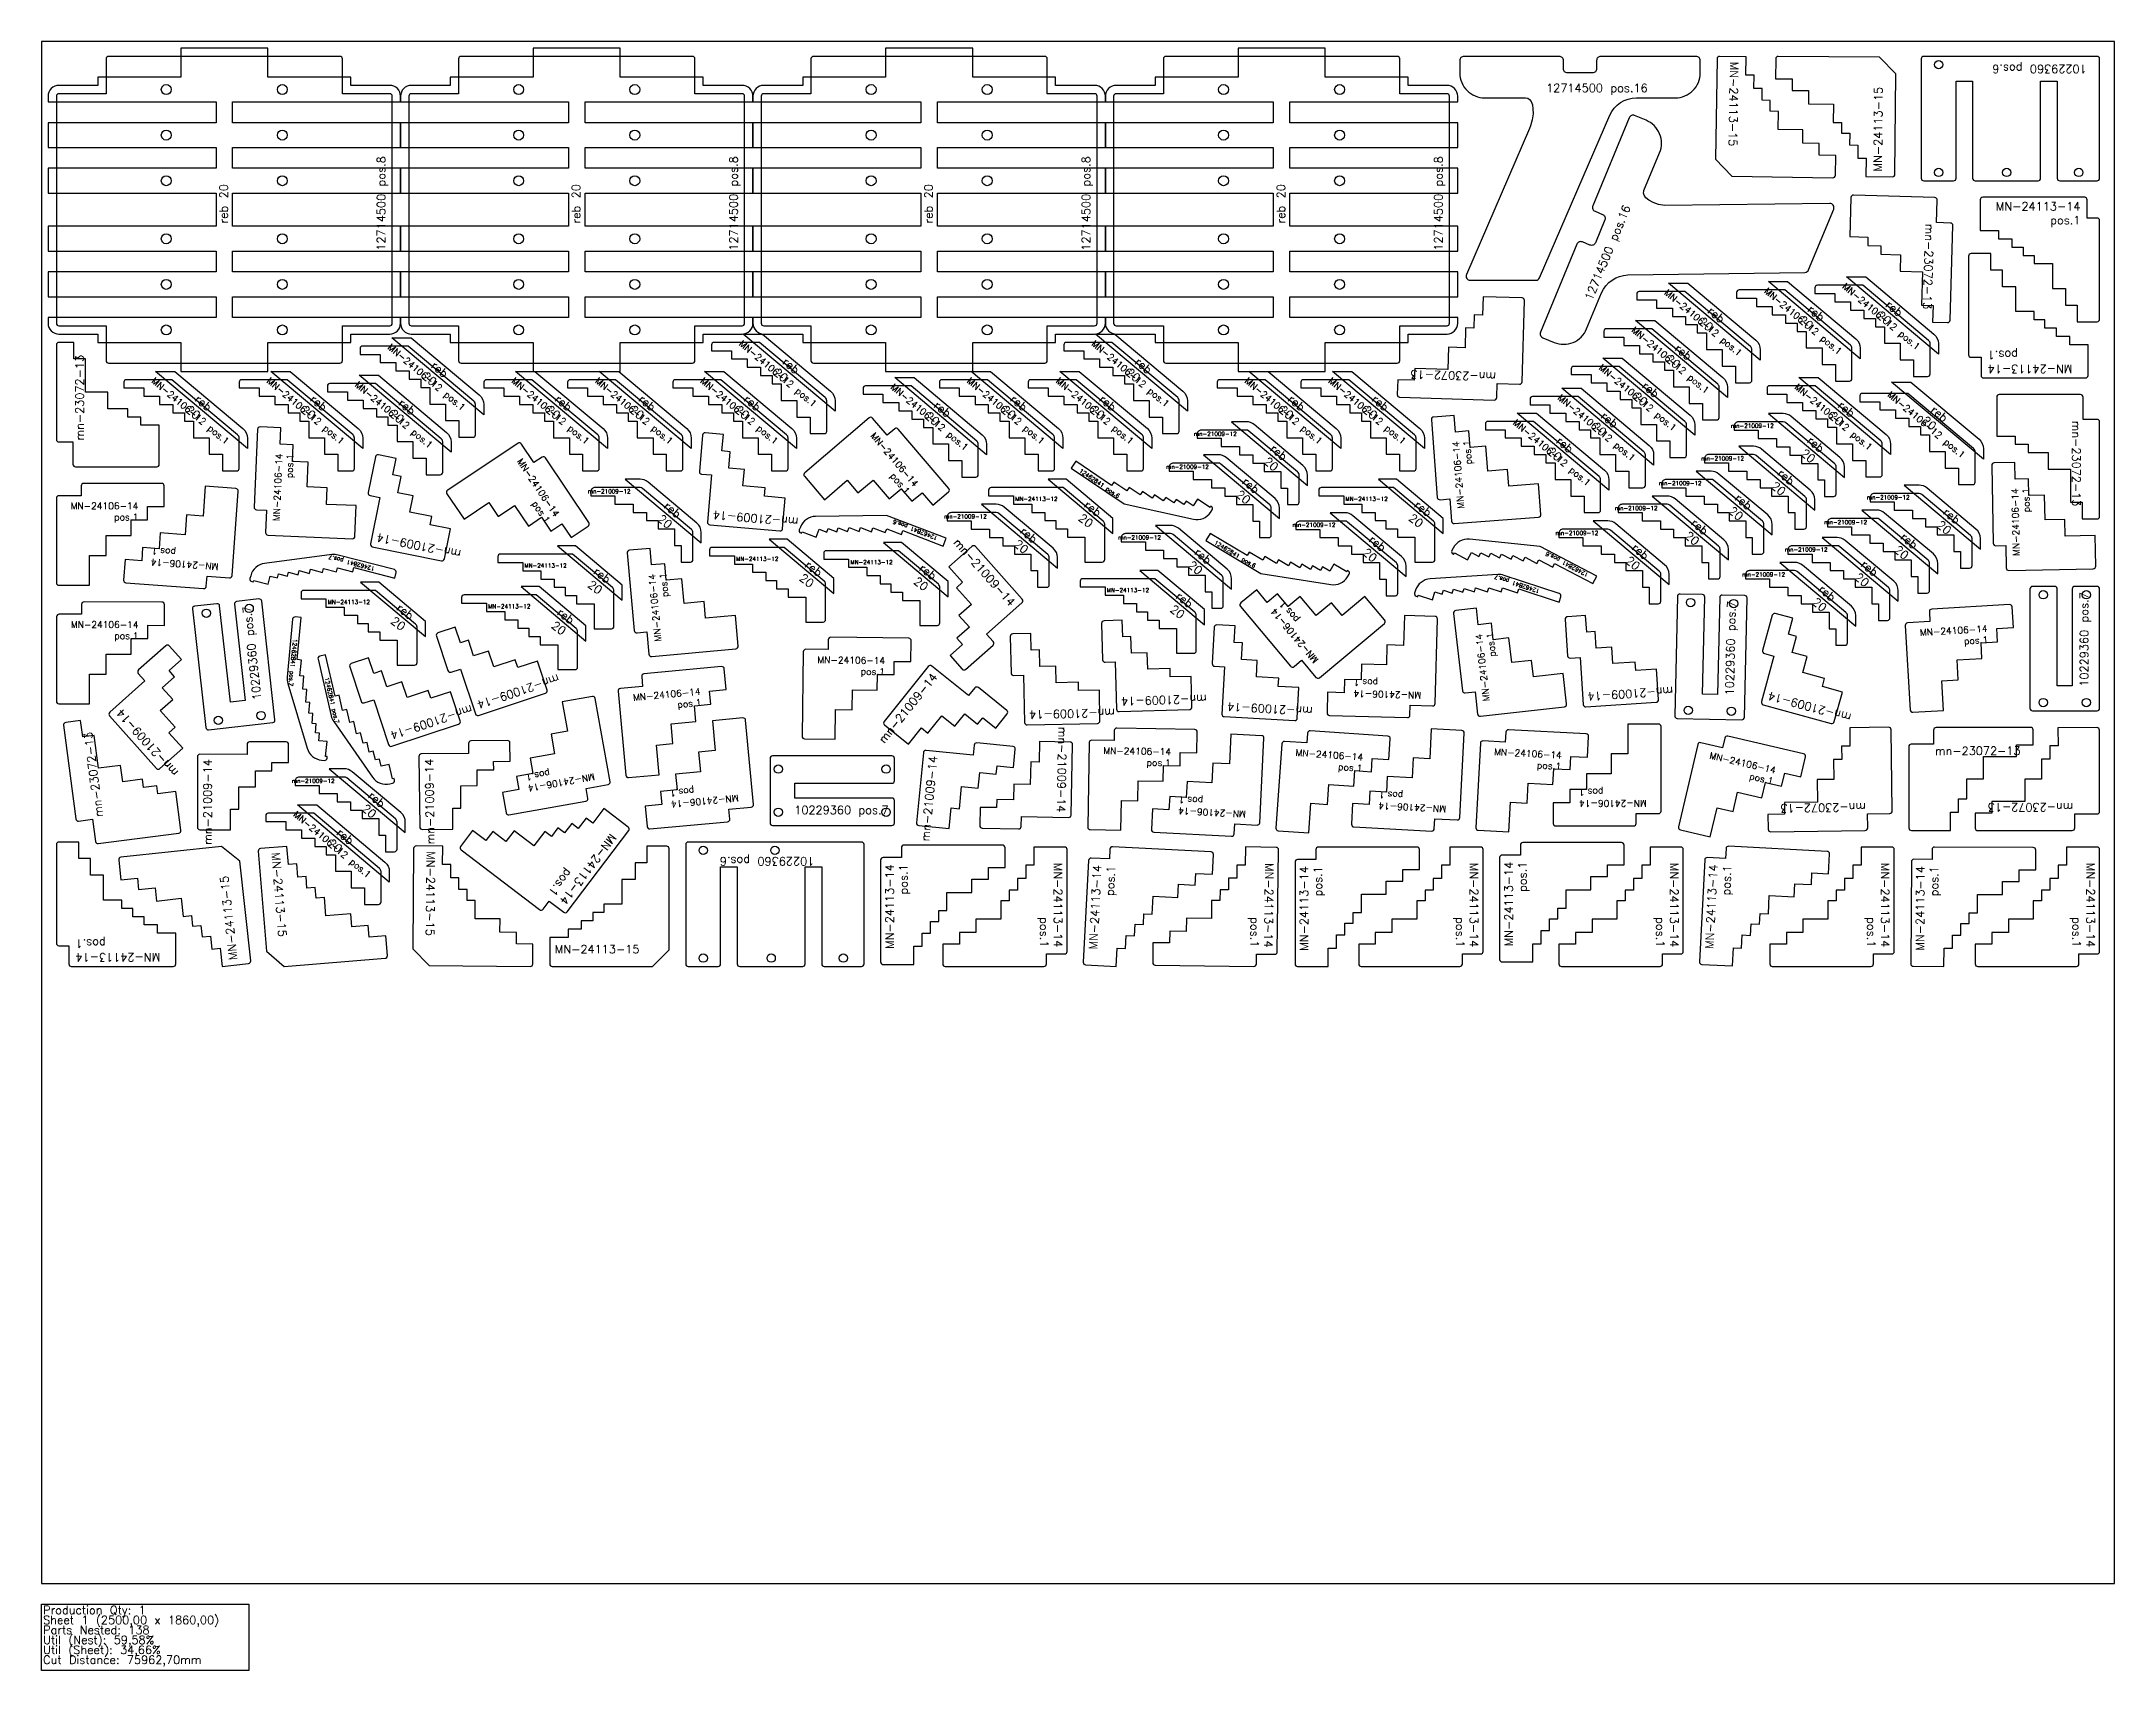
# Model space of a CAD drawing. Header units: millimetres. Extents: x 0 to 2500, y -105 to 1860.
import ezdxf

# ---------------------------------------------------------------- set-up
doc = ezdxf.new("R2010")
doc.units = ezdxf.units.MM
for name, color, linetype in [('10229360', 7, 'Continuous'), ('12462841', 7, 'Continuous'), ('12714500', 7, 'Continuous'), ('MN-21009-12', 7, 'Continuous'), ('MN-21009-14', 7, 'Continuous'), ('MN-23072-13', 7, 'Continuous'), ('MN-24106-12', 7, 'Continuous'), ('MN-24106-14', 7, 'Continuous'), ('MN-24113-13', 7, 'Continuous'), ('MN-24113-14', 7, 'Continuous'), ('MN24113-12', 7, 'Continuous'), ('reb 20', 6, 'Continuous'), ('Rebaixo', 6, 'Continuous'), ('sheet', 24, 'Continuous'), ('Stats', 7, 'Continuous'), ('Texto', 7, 'Continuous')]:
    doc.layers.add(name, color=color, linetype=linetype)
doc.styles.get("Standard").update_dxf_attribs({"font": 'txt.shx'})

msp = doc.modelspace()

# ---------------------------------------------------------------- texts
at = {"layer": 'reb 20', "color": 5, "char_height": 10, "attachment_point": 3, "rotation": 319.5904}
for insert in [(2151.2, 1371), (772.6, 1291.9), (2064.1, 1301.6), (2315.1, 1284.6), (1202.2, 1261.6), (1412.2, 1236.2), (2164.9, 1191.6), (415.8, 942.6)]:
    msp.add_mtext_dynamic_manual_height_columns('reb 20', width=43.323, gutter_width=12.5, heights=[0], dxfattribs=dict(at, insert=insert))
at = {"layer": 'reb 20', "color": 1, "char_height": 10, "attachment_point": 3, "rotation": 319.5904}
for insert in [(1503.6, 1361.2), (1470, 1321.4), (2115.4, 1331.6), (2011.2, 1271.6), (1622.7, 1251.4), (1939.7, 1241.6), (2263.8, 1254.6), (2216.1, 1221.6)]:
    msp.add_mtext_dynamic_manual_height_columns('reb 20', width=43.323, gutter_width=12.5, heights=[0], dxfattribs=dict(at, insert=insert))
at = {"layer": 'Rebaixo', "color": 6, "char_height": 10, "attachment_point": 1, "rotation": 90}
for insert in [(214.7, 1640.4), (639.7, 1640.4), (1064.7, 1640.4), (1489.7, 1640.4)]:
    msp.add_mtext_dynamic_manual_height_columns('reb 20', width=70.209, gutter_width=12.5, heights=[0], dxfattribs=dict(at, insert=insert))
at = {"layer": 'Rebaixo', "color": 3, "char_height": 10, "attachment_point": 1, "rotation": 320}
for insert in [(2014.8, 1541.1), (2135.3, 1543), (2229.5, 1548.6), (899, 1479.7), (1324, 1479.7), (1975.1, 1496), (475.3, 1475.2), (190.3, 1434.7), (329.4, 1434.7), (435.9, 1430), (624.6, 1434.7), (725.5, 1434.7), (852.4, 1434.7), (1173.8, 1434.7), (1281, 1434.7), (1508.7, 1434.7), (1609.7, 1434.7), (1935.7, 1450.8), (1081.8, 1427.2), (1886.1, 1414.4), (2171.9, 1427.4), (2283.9, 1421.6), (1832.2, 1384.4), (361.5, 911.8)]:
    msp.add_mtext_dynamic_manual_height_columns('reb 20', width=41.3, gutter_width=12.5, heights=[0], dxfattribs=dict(at, insert=insert))
at = {"layer": 'Rebaixo', "color": 7, "char_height": 10, "attachment_point": 3, "rotation": 322.3775}
for insert in [(1279.5, 1294), (1677.7, 1294), (942.9, 1221.7), (1080.7, 1217.7), (687.7, 1213.6), (450.3, 1169.8), (1390, 1184), (643.9, 1164.4)]:
    msp.add_mtext_dynamic_manual_height_columns('reb 20', width=41.243, gutter_width=12.5, heights=[0], dxfattribs=dict(at, insert=insert))
at = {"layer": 'Stats', "color": 60}
for s, p in [('Sheet 1 (2500,00 x 1860,00)', (2, -49)), ('Production Qty: 1', (2, -37)), ('Parts Nested: 138', (2, -61)), ('Util (Nest): 59,58%', (2, -73)), ('Util (Sheet): 34,66%', (2, -85)), ('Cut Distance: 75962,70mm', (2, -97))]:
    msp.add_text(s, height=10, dxfattribs=at).set_placement(p)
at = {"layer": 'Texto', "color": 32}
for s, insert, char_height, width, attachment_point, rotation in [('MN-24113-15', (2046.5, 1835.4), 10, 109.738, 1, 269), ('10229360 pos.6', (2466.5, 1821.8), 10, 114.045, 1, 180), ('MN-24113-15', (2209.4, 1703.2), 10, 109.738, 1, 89.5), ('12714500 pos.16', (1907.4, 1663.8), 10, 178.166, 3, 67.527), ('MN-24113-14 pos.1', (2458.9, 1666.1), 10, 107.083, 3, 360), ('mn-23072-13', (2282.2, 1640), 10, 39.832, 1, 268.2124), ('mn-23072-13', (41, 1378.6), 10, 39.832, 1, 90), ('MN-24113-14 pos.1', (2347.1, 1460), 10, 107.083, 3, 180), ('mn-23072-13', (1754, 1450.5), 10, 39.832, 1, 178.3067), ('mn-23072-13', (2459, 1402.5), 10, 39.832, 1, 270), ('MN-24106-14 pos.1', (1058.2, 1327.2), 8, 98.807, 3, 310.4492), ('MN-24106-14 pos.1', (1701.5, 1377.4), 8, 98.807, 3, 94.4058), ('MN-24106-14 pos.1', (282.6, 1363.1), 8, 98.807, 3, 87.5648), ('MN-24106-14 pos.1', (625.1, 1290.2), 8, 98.807, 3, 303.75), ('12462841 pos.6', (1300.9, 1313.1), 5, 161.025, 3, 325.7134), ('MN-24106-14 pos.1', (116.8, 1303.7), 8, 98.807, 3, 0.0013), ('MN-24106-14 pos.1', (2375.8, 1320.9), 8, 98.807, 3, 91.1112), ('mn-21009-14', (809.4, 1284.1), 10, 73.077, 3, 175.0795), ('12462841 pos.6', (1026.2, 1278.7), 5, 161.025, 3, 158.9236), ('MN-24106-14 pos.1', (131.7, 1228.2), 8, 98.807, 3, 175.8737), ('mn-21009-14', (403.4, 1257.1), 10, 73.077, 3, 168.4552), ('mn-21009-14', (1175.2, 1184.5), 10, 73.077, 3, 311.5645), ('12462841 pos.6', (1465.1, 1229.1), 5, 161.025, 3, 329.0468), ('12462841 pos.7', (400.9, 1221.4), 5, 161.025, 1, 165.4988), ('12462841 pos.6', (1813.2, 1240.4), 5, 161.025, 3, 152.2881), ('MN-24106-14 pos.1', (732.1, 1217.1), 8, 98.807, 3, 95.2484), ('12462841 pos.7', (1805.6, 1194.2), 5, 161.025, 1, 161.7793), ('10229360 pos.7', (255.2, 1065.1), 10, 114.045, 1, 96.3986), ('MN-24106-14 pos.1', (1481.9, 1171.8), 8, 98.807, 3, 129.906), ('10229360 pos.7', (2030.6, 1071.4), 10, 114.045, 1, 88.7369), ('10229360 pos.7', (2458.3, 1081.7), 10, 114.045, 1, 90), ('MN-24106-14 pos.1', (117.1, 1160.5), 8, 98.807, 3, 359.8455), ('MN-24106-14 pos.1', (2346.5, 1155.9), 8, 98.807, 3, 3.3565), ('12462841 pos.7', (308.4, 1138.9), 5, 161.025, 1, 264.6549), ('MN-24106-14 pos.1', (1729.3, 1144.8), 8, 98.807, 3, 96.4839), ('MN-24106-14 pos.1', (1017.4, 1117.1), 8, 98.807, 3, 359.207), ('12462841 pos.7', (346.3, 1093.6), 5, 161.025, 1, 283.0371), ('mn-21009-14', (527.6, 1054.8), 10, 73.077, 3, 198.3762), ('MN-24106-14 pos.1', (794.3, 1080.1), 8, 98.807, 3, 5.2509), ('mn-21009-14', (1073.3, 1099.3), 10, 73.077, 3, 51.1935), ('MN-24106-14 pos.1', (1582.1, 1069.5), 8, 98.807, 3, 178.4051), ('mn-21009-14', (1864.9, 1064.8), 10, 73.077, 3, 183.7877), ('mn-21009-14', (2081.1, 1066.3), 10, 73.077, 3, 164.7006), ('mn-21009-14', (89.5, 1049.2), 10, 73.077, 3, 131.7452), ('mn-21009-14', (423, 1017.8), 10, 73.077, 3, 198.3762), ('mn-21009-14', (1191.4, 1043), 10, 73.077, 3, 181.2308), ('mn-21009-14', (1302.2, 1059.1), 10, 73.077, 3, 181.6395), ('mn-21009-14', (1429.7, 1052.7), 10, 73.077, 3, 176.8616), ('mn-23072-13', (64.4, 923.8), 10, 39.832, 1, 97.4384), ('mn-21009-14', (1234.5, 930), 10, 73.077, 3, 268.8445), ('MN-24106-14 pos.1', (1362.2, 1007.2), 8, 98.807, 3, 358.9805), ('MN-24106-14 pos.1', (1594.1, 1000.6), 8, 98.807, 3, 355.966), ('MN-24106-14 pos.1', (1833.6, 1003), 8, 98.807, 3, 356.9879), ('MN-24106-14 pos.1', (2092.3, 984.5), 8, 98.807, 3, 346.928), ('mn-23072-13', (2283.4, 1009.3), 10, 39.832, 1, 0.1066), ('mn-21009-14', (195.3, 994.2), 10, 73.077, 3, 89.9675), ('mn-21009-14', (462.5, 994.7), 10, 73.077, 3, 90.7132), ('MN-24106-14 pos.1', (587.5, 955), 8, 98.807, 3, 190.0928), ('mn-21009-14', (1070.5, 998.5), 10, 73.077, 3, 84.3939), ('MN-24106-14 pos.1', (759.7, 935.9), 8, 98.807, 3, 185.2509), ('MN-24106-14 pos.1', (1370.7, 928), 8, 98.807, 3, 177.0432), ('MN-24106-14 pos.1', (1612.1, 934.3), 8, 98.807, 3, 176.9885), ('MN-24106-14 pos.1', (1854.3, 937), 8, 98.807, 3, 180), ('10229360 pos.7', (907.8, 938), 10, 114.045, 1, 0.0004), ('mn-23072-13', (2200.4, 931.4), 10, 39.832, 1, 180.7929), ('mn-23072-13', (2450.4, 931.3), 10, 39.832, 1, 180.1066), ('MN-24113-14 pos.1', (632.3, 817.8), 10, 107.083, 3, 232.8022), ('MN-24113-15', (287.5, 882.1), 10, 109.738, 1, 274.5862), ('MN-24113-15', (474.6, 883.2), 10, 109.738, 1, 269.4463), ('10229360 pos.6', (932, 866.1), 10, 114.045, 1, 180), ('MN-24113-15', (226.3, 751.5), 10, 109.738, 1, 96.2239), ('MN-24113-14 pos.1', (1017.8, 867.5), 10, 107.083, 3, 90), ('MN-24113-14 pos.1', (1231, 767.3), 10, 107.083, 3, 270), ('MN-24113-14 pos.1', (1268.3, 866.9), 10, 107.083, 3, 87.0432), ('MN-24113-14 pos.1', (1484.5, 767), 10, 107.083, 3, 269.2283), ('MN-24113-14 pos.1', (1517.6, 865.2), 10, 107.083, 3, 90.0004), ('MN-24113-14 pos.1', (1732.6, 767.3), 10, 107.083, 3, 270), ('MN-24113-14 pos.1', (1764.3, 870.6), 10, 107.083, 3, 90), ('MN-24113-14 pos.1', (1974, 767.3), 10, 107.083, 3, 270), ('MN-24113-14 pos.1', (2011.4, 867.5), 10, 107.083, 3, 87.0131), ('MN-24113-14 pos.1', (2228.4, 767.3), 10, 107.083, 3, 270), ('MN-24113-14 pos.1', (2260.8, 865.4), 10, 107.083, 3, 89.6944), ('MN-24113-14 pos.1', (2476.1, 767.3), 10, 107.083, 3, 270), ('MN-24113-14 pos.1', (41.1, 750.1), 10, 107.083, 3, 180), ('MN-24113-15', (619.1, 770.1), 10, 109.738, 1, 0)]:
    msp.add_mtext(s, dxfattribs=dict(at, insert=insert, char_height=char_height, width=width, attachment_point=attachment_point, rotation=rotation))
at = {"layer": 'Texto', "color": 32, "insert": (1814.5, 1808.9), "char_height": 10, "width": 178.166, "attachment_point": 1}
msp.add_mtext('12714500 pos.16', dxfattribs=at)
at = {"layer": 'Texto', "color": 6, "char_height": 10, "width": 178.166, "attachment_point": 1, "rotation": 90}
for insert in [(404.6, 1607.6), (829.6, 1607.6), (1254.6, 1607.6), (1679.6, 1607.6)]:
    msp.add_mtext('12714500 pos.8', dxfattribs=dict(at, insert=insert))
at = {"layer": 'Texto', "color": 3, "char_height": 8, "width": 165.391, "attachment_point": 3, "rotation": 320}
for insert in [(2051.7, 1486), (2172.2, 1487.9), (2266.5, 1493.5), (2012.1, 1440.9), (512.2, 1420.2), (935.9, 1424.6), (1360.9, 1424.6), (227.3, 1379.6), (366.3, 1379.6), (661.5, 1379.6), (762.4, 1379.6), (889.3, 1379.6), (1210.8, 1379.6), (1318, 1379.6), (1545.7, 1379.6), (1646.6, 1379.6), (1972.7, 1395.7), (472.8, 1374.9), (1118.7, 1372.1), (1923.1, 1359.3), (2208.8, 1372.3), (2320.8, 1363), (1869.2, 1329.3), (398.4, 856.7)]:
    msp.add_mtext('MN-24106-12 pos.1', dxfattribs=dict(at, insert=insert))
at = {"layer": 'Texto', "color": 1, "char_height": 5, "width": 130.669, "attachment_point": 3}
for insert in [(1441.4, 1389.2), (2053.2, 1359.6), (1407.8, 1349.4), (1560.4, 1279.4), (1949, 1299.6), (2201.6, 1282.6), (1877.5, 1269.6), (2153.9, 1249.6)]:
    msp.add_mtext('mn-21009-12', dxfattribs=dict(at, insert=insert))
at = {"layer": 'Texto', "color": 5, "char_height": 5, "width": 130.669, "attachment_point": 3}
for insert in [(2089, 1399), (2001.9, 1329.6), (710.4, 1319.9), (2252.9, 1312.6), (1140, 1289.6), (1350, 1264.2), (2102.7, 1219.6), (353.5, 970.6)]:
    msp.add_mtext('mn-21009-12', dxfattribs=dict(at, insert=insert))
at = {"layer": 'Texto', "color": 7, "char_height": 5, "width": 114.286, "attachment_point": 3}
for insert in [(1225.3, 1310.7), (1623.5, 1310.7), (633.4, 1230.3), (888.7, 1238.4), (1026.5, 1234.4), (1335.7, 1200.7), (396.1, 1186.4), (589.7, 1181.1)]:
    msp.add_mtext('MN-24113-12', dxfattribs=dict(at, insert=insert))

# ---------------------------------------------------------------- linework, layer by layer
at = {"color": 32}
msp.add_circle((884.5, 884.3), 5, dxfattribs=at)
at = {"layer": '10229360', "color": 32}
for points in [[(2308.9, 1812), (2328.9, 1812), (2328.9, 1695, 0.414214), (2331.9, 1692), (2407.9, 1692, 0.414214), (2410.9, 1695), (2410.9, 1812), (2430.9, 1812), (2430.9, 1695, 0.414214), (2433.9, 1692), (2478.9, 1692, 0.414214), (2481.9, 1695), (2481.9, 1839, 0.414214), (2478.9, 1842), (2269.9, 1842, 0.414214), (2266.9, 1839), (2266.9, 1695, 0.414214), (2269.9, 1692), (2305.9, 1692, 0.414214), (2308.9, 1695)], [(2449, 1199.6), (2449, 1082.6), (2431, 1082.6), (2431, 1199.6, 0.414214), (2428, 1202.6), (2401, 1202.6, 0.414214), (2398, 1199.6), (2398, 1055.6, 0.414214), (2401, 1052.6), (2479, 1052.6, 0.414214), (2482, 1055.6), (2482, 1199.6, 0.414214), (2479, 1202.6), (2452, 1202.6, 0.414214)], [(232.8, 1181.2), (245.8, 1064.9), (227.9, 1062.9), (214.9, 1179.2, 0.414214), (211.6, 1181.8), (184.7, 1178.8, 0.414214), (182.1, 1175.5), (198.1, 1032.4, 0.414214), (201.5, 1029.7), (279, 1038.4, 0.414214), (281.6, 1041.7), (265.6, 1184.8, 0.414214), (262.3, 1187.5), (235.4, 1184.5, 0.414214)], [(2023.9, 1189.4), (2021.3, 1072.4), (2003.3, 1072.8), (2005.9, 1189.8, 0.414214), (2003, 1192.9), (1976, 1193.5, 0.414214), (1972.9, 1190.5), (1969.7, 1046.6, 0.414214), (1972.7, 1043.5), (2050.6, 1041.8, 0.414214), (2053.7, 1044.7), (2056.9, 1188.7, 0.414214), (2054, 1191.7), (2027, 1192.3, 0.414214)], [(1025.6, 947.3), (908.6, 947.3), (908.6, 965.3), (1025.6, 965.3, 0.414214), (1028.6, 968.3), (1028.6, 995.3, 0.414214), (1025.6, 998.3), (881.6, 998.3, 0.414214), (878.6, 995.3), (878.6, 917.3, 0.414214), (881.6, 914.3), (1025.6, 914.3, 0.414214), (1028.6, 917.3), (1028.6, 944.3, 0.414214)], [(819, 864.3), (839, 864.3), (839, 747.3, 0.414214), (842, 744.3), (918, 744.3, 0.414214), (921, 747.3), (921, 864.3), (941, 864.3), (941, 747.3, 0.414214), (944, 744.3), (989, 744.3, 0.414214), (992, 747.3), (992, 891.3, 0.414214), (989, 894.3), (780, 894.3, 0.414214), (777, 891.3), (777, 747.3, 0.414214), (780, 744.3), (816, 744.3, 0.414214), (819, 747.3)]]:
    msp.add_lwpolyline(points, format="xyb", close=True, dxfattribs=at)
for centre in [(2287.9, 1832), (2287.9, 1702), (2369.9, 1702), (2456.9, 1702), (198.8, 1170.3), (250.5, 1176.1), (1988.7, 1183.2), (2040.7, 1182), (2414, 1192.6), (2466, 1192.6), (264.9, 1046.9), (1985.9, 1053.2), (2037.9, 1052.1), (2414, 1062.6), (2466, 1062.6), (213.3, 1041.1), (888.6, 982.3), (1018.6, 982.3), (888.6, 930.3), (1018.6, 930.3), (798, 884.3), (798, 754.3), (880, 754.3), (967, 754.3)]:
    msp.add_circle(centre, 5, dxfattribs=at)
at = {"layer": '12462841', "color": 32}
for points in [[(1409.9, 1292), (1411.9, 1294.9, 0.414214), (1411.1, 1299), (1410.3, 1299.6), (1409.2, 1297.9), (1394.3, 1308.1), (1388.7, 1299.8), (1380.4, 1305.5), (1377.6, 1301.3), (1368.5, 1307.5), (1365.7, 1303.4), (1355.8, 1310.1), (1352.9, 1306), (1342.2, 1313.3), (1339.4, 1309.2), (1327.8, 1317.1), (1325, 1313), (1311.8, 1322), (1309, 1317.8), (1293.3, 1328.5), (1290.5, 1324.4), (1247.5, 1353.7), (1241.9, 1345.4), (1305.5, 1302.1), (1389.1, 1283.7, 0.306166)], [(915.2, 1274.3), (913.9, 1271.1, 0.414214), (915.6, 1267.2), (916.6, 1266.8), (917.3, 1268.7), (934.1, 1262.2), (937.7, 1271.6), (947, 1268), (948.8, 1272.6), (959.1, 1268.7), (960.9, 1273.3), (972.1, 1269), (973.9, 1273.7), (986, 1269), (987.8, 1273.7), (1000.9, 1268.6), (1002.7, 1273.3), (1017.6, 1267.6), (1019.4, 1272.2), (1037.1, 1265.4), (1038.9, 1270.1), (1087.4, 1251.4), (1091, 1260.7), (1019.2, 1288.4), (933.5, 1287.1, 0.306166)], [(1575.2, 1214.4), (1577, 1217.4, 0.414214), (1575.9, 1221.5), (1575.1, 1222), (1574.1, 1220.3), (1558.6, 1229.5), (1553.5, 1221), (1544.9, 1226.1), (1542.3, 1221.8), (1532.9, 1227.5), (1530.3, 1223.2), (1520, 1229.4), (1517.5, 1225.1), (1506.3, 1231.8), (1503.7, 1227.5), (1491.7, 1234.7), (1489.2, 1230.4), (1475.4, 1238.6), (1472.9, 1234.3), (1456.6, 1244.1), (1454, 1239.8), (1409.4, 1266.6), (1404.3, 1258), (1470.3, 1218.4), (1554.9, 1204.9, 0.306166)], [(1702.4, 1248.9), (1700.8, 1245.8, 0.414214), (1702.1, 1241.8), (1702.9, 1241.3), (1703.9, 1243.1), (1719.8, 1234.7), (1724.5, 1243.6), (1733.3, 1238.9), (1735.6, 1243.3), (1745.4, 1238.2), (1747.7, 1242.7), (1758.3, 1237.1), (1760.7, 1241.5), (1772.2, 1235.5), (1774.5, 1239.9), (1786.9, 1233.4), (1789.2, 1237.8), (1803.4, 1230.4), (1805.7, 1234.8), (1822.5, 1225.9), (1824.8, 1230.4), (1870.9, 1206.2), (1875.5, 1215), (1807.4, 1250.9), (1722.1, 1259.5, 0.306166)], [(252.3, 1215.6), (251.4, 1212.2, 0.414214), (253.6, 1208.6), (255.5, 1208.1), (256, 1210), (273.4, 1205.5), (275.9, 1215.2), (284.7, 1212.9), (285.9, 1217.8), (296.6, 1215), (297.8, 1219.9), (309.4, 1216.8), (310.7, 1221.7), (323.3, 1218.4), (324.5, 1223.3), (339, 1219.5), (340.3, 1224.4), (355.8, 1220.3), (357, 1225.2), (375.4, 1220.4), (376.7, 1225.3), (426.1, 1212.5), (427.8, 1219.3, 0.414214), (425.7, 1222.9), (357.8, 1240.5, 0.095887), (350.2, 1241), (269.1, 1230.4, 0.306166)], [(1657, 1198), (1655.9, 1194.7, 0.414214), (1657.8, 1190.9), (1659.7, 1190.3), (1660.3, 1192.2), (1677.4, 1186.6), (1680.5, 1196.1), (1689.1, 1193.3), (1690.6, 1198), (1701.1, 1194.6), (1702.7, 1199.3), (1714.1, 1195.6), (1715.6, 1200.3), (1728, 1196.2), (1729.5, 1201), (1743.8, 1196.3), (1745.3, 1201.1), (1760.5, 1196.1), (1762.1, 1200.8), (1780.2, 1194.9), (1781.7, 1199.6), (1830.2, 1183.7), (1832.3, 1190.3, 0.414214), (1830.4, 1194.1), (1763.8, 1216, 0.095887), (1756.3, 1217), (1674.7, 1211.7, 0.306166)], [(337.8, 993.1), (341.2, 992.8, 0.414214), (344.5, 995.5), (344.7, 997.5), (342.7, 997.7), (344.4, 1015.6), (334.4, 1016.6), (335.3, 1025.5), (330.3, 1026), (331.3, 1036.9), (326.3, 1037.4), (327.4, 1049.3), (322.5, 1049.8), (323.7, 1062.8), (318.7, 1063.2), (320.1, 1078.2), (315.1, 1078.6), (316.6, 1094.6), (311.6, 1095), (313.4, 1113.9), (308.4, 1114.4), (313.2, 1165.2), (306.2, 1165.8, 0.414214), (302.9, 1163.1), (296.4, 1093.3, 0.095887), (297.1, 1085.7), (320.5, 1007.4, 0.306166)], [(420.1, 964.5), (423.5, 965.3, 0.414214), (425.8, 968.9), (425.3, 970.9), (423.4, 970.4), (419.3, 987.9), (409.6, 985.7), (407.6, 994.5), (402.7, 993.3), (400.2, 1004), (395.3, 1002.9), (392.6, 1014.6), (387.8, 1013.5), (384.8, 1026.1), (380, 1025), (376.6, 1039.6), (371.7, 1038.5), (368.1, 1054.1), (363.2, 1053), (358.9, 1071.5), (354.1, 1070.3), (342.6, 1120), (335.7, 1118.4, 0.414214), (333.5, 1114.9), (349.3, 1046.5, 0.095887), (352.4, 1039.6), (399.2, 972.6, 0.306166)]]:
    msp.add_lwpolyline(points, format="xyb", close=True, dxfattribs=at)
at = {"layer": '12714500', "color": 6}
for points in [[(81, 1842, 0.414214), (78, 1839), (78, 1797), (21, 1797, 0.414214), (18, 1794), (18, 1520, 0.414214), (21, 1517), (78, 1517), (78, 1475, 0.414214), (81, 1472), (360, 1472, 0.414214), (363, 1475), (363, 1517), (420, 1517, 0.414214), (423, 1520), (423, 1794, 0.414214), (420, 1797), (363, 1797), (363, 1839, 0.414214), (360, 1842)], [(506, 1842, 0.414214), (503, 1839), (503, 1797), (446, 1797, 0.414214), (443, 1794), (443, 1520, 0.414214), (446, 1517), (503, 1517), (503, 1475, 0.414214), (506, 1472), (785, 1472, 0.414214), (788, 1475), (788, 1517), (845, 1517, 0.414214), (848, 1520), (848, 1794, 0.414214), (845, 1797), (788, 1797), (788, 1839, 0.414214), (785, 1842)], [(931, 1842, 0.414214), (928, 1839), (928, 1797), (871, 1797, 0.414214), (868, 1794), (868, 1520, 0.414214), (871, 1517), (928, 1517), (928, 1475, 0.414214), (931, 1472), (1210, 1472, 0.414214), (1213, 1475), (1213, 1517), (1270, 1517, 0.414214), (1273, 1520), (1273, 1794, 0.414214), (1270, 1797), (1213, 1797), (1213, 1839, 0.414214), (1210, 1842)], [(1356, 1842, 0.414214), (1353, 1839), (1353, 1797), (1296, 1797, 0.414214), (1293, 1794), (1293, 1520, 0.414214), (1296, 1517), (1353, 1517), (1353, 1475, 0.414214), (1356, 1472), (1635, 1472, 0.414214), (1638, 1475), (1638, 1517), (1695, 1517, 0.414214), (1698, 1520), (1698, 1794, 0.414214), (1695, 1797), (1638, 1797), (1638, 1839, 0.414214), (1635, 1842)]]:
    msp.add_lwpolyline(points, format="xyb", close=True, dxfattribs=at)
at = {"layer": '12714500', "color": 32}
for points in [[(1789.8, 1792), (1792.4, 1791.5), (1794.6, 1790), (1796.4, 1787.5), (1797.9, 1783.7), (1798.7, 1778.8), (1798.8, 1772.6), (1797.8, 1765.5), (1795.7, 1758.3), (1794.4, 1755), (1718.4, 1579, 0.53932), (1723, 1572), (1802.1, 1572, 0.299275), (1806.7, 1575), (1891.3, 1770.9, -0.299275), (1923.4, 1792), (1970.4, 1792, 0.414214), (2000.4, 1822), (2000.4, 1837, 0.414214), (1995.4, 1842), (1880.4, 1842, 0.414214), (1875.4, 1837), (1875.4, 1827, -0.414214), (1870.4, 1822), (1840.4, 1822, -0.414214), (1835.4, 1827), (1835.4, 1837, 0.414214), (1830.4, 1842), (1715.4, 1842, 0.414214), (1710.4, 1837), (1710.4, 1822, 0.414214), (1740.4, 1792)], [(1932.5, 1680.1), (1951.4, 1725.8, 0.414214), (1935.1, 1764.9), (1921.2, 1770.7, 0.414214), (1914.7, 1768), (1870.7, 1661.7, 0.414214), (1873.5, 1655.2), (1882.7, 1651.3, -0.414214), (1885.4, 1644.8), (1873.9, 1617.1, -0.414214), (1867.4, 1614.4), (1858.2, 1618.2, 0.414214), (1851.6, 1615.5), (1807.7, 1509.2, 0.414214), (1810.4, 1502.7), (1824.2, 1497, 0.414214), (1863.4, 1513.2), (1881.4, 1556.6, -0.299275), (1913.2, 1578.3), (2126.5, 1581.5, 0.299275), (2131.1, 1584.6), (2161.3, 1657.7, 0.53932), (2156.6, 1664.6), (1957.5, 1662.1), (1950.2, 1663.4), (1943.7, 1665.7), (1938.5, 1668.4), (1934.8, 1671.4), (1932.7, 1674.4), (1932, 1677.1), (1932.3, 1679.6)]]:
    msp.add_lwpolyline(points, format="xyb", close=True, dxfattribs=at)
at = {"layer": '12714500', "color": 6}
for centre in [(150.5, 1802), (290.5, 1802), (575.5, 1802), (715.5, 1802), (1000.5, 1802), (1140.5, 1802), (1425.5, 1802), (1565.5, 1802), (150.5, 1747), (290.5, 1747), (575.5, 1747), (715.5, 1747), (1000.5, 1747), (1140.5, 1747), (1425.5, 1747), (1565.5, 1747), (150.5, 1692), (290.5, 1692), (575.5, 1692), (715.5, 1692), (1000.5, 1692), (1140.5, 1692), (1425.5, 1692), (1565.5, 1692), (150.5, 1622), (290.5, 1622), (575.5, 1622), (715.5, 1622), (1000.5, 1622), (1140.5, 1622), (1425.5, 1622), (1565.5, 1622), (150.5, 1567), (290.5, 1567), (575.5, 1567), (715.5, 1567), (1000.5, 1567), (1140.5, 1567), (1425.5, 1567), (1565.5, 1567), (150.5, 1512), (290.5, 1512), (575.5, 1512), (715.5, 1512), (1000.5, 1512), (1140.5, 1512), (1425.5, 1512), (1565.5, 1512)]:
    msp.add_circle(centre, 6, dxfattribs=at)
at = {"layer": 'MN-21009-12', "color": 5}
for points in [[(2142.3, 1331.1), (2150.3, 1331.1), (2150.3, 1311.1), (2161.3, 1311.1, 0.414214), (2164.3, 1314.1), (2164.3, 1346.8, 0.221695), (2162.5, 1350.6), (2103.7, 1400, 0.176327), (2100.5, 1401.1), (2046.3, 1401.1, 0.414214), (2041.3, 1396.1), (2041.3, 1391.1), (2070.3, 1391.1), (2070.3, 1381.1), (2092.3, 1381.1), (2092.3, 1371.1), (2108.3, 1371.1), (2108.3, 1361.1), (2122.3, 1361.1), (2122.3, 1351.1), (2142.3, 1351.1)], [(2055.2, 1261.7), (2063.2, 1261.7), (2063.2, 1241.7), (2074.2, 1241.7, 0.414214), (2077.2, 1244.7), (2077.2, 1277.4, 0.221695), (2075.4, 1281.2), (2016.6, 1330.6, 0.176327), (2013.4, 1331.7), (1959.2, 1331.7, 0.414214), (1954.2, 1326.7), (1954.2, 1321.7), (1983.2, 1321.7), (1983.2, 1311.7), (2005.2, 1311.7), (2005.2, 1301.7), (2021.2, 1301.7), (2021.2, 1291.7), (2035.2, 1291.7), (2035.2, 1281.7), (2055.2, 1281.7)], [(763.6, 1252), (771.6, 1252), (771.6, 1232), (782.6, 1232, 0.414214), (785.6, 1235), (785.6, 1267.6, 0.221695), (783.9, 1271.5), (725, 1320.8, 0.176327), (721.8, 1322), (667.6, 1322, 0.414214), (662.6, 1317), (662.6, 1312), (691.6, 1312), (691.6, 1302), (713.6, 1302), (713.6, 1292), (729.6, 1292), (729.6, 1282), (743.6, 1282), (743.6, 1272), (763.6, 1272)], [(2306.2, 1244.7), (2314.2, 1244.7), (2314.2, 1224.7), (2325.2, 1224.7, 0.414214), (2328.2, 1227.7), (2328.2, 1260.4, 0.221695), (2326.4, 1264.2), (2267.6, 1313.6, 0.176327), (2264.3, 1314.7), (2210.2, 1314.7, 0.414214), (2205.2, 1309.7), (2205.2, 1304.7), (2234.2, 1304.7), (2234.2, 1294.7), (2256.2, 1294.7), (2256.2, 1284.7), (2272.2, 1284.7), (2272.2, 1274.7), (2286.2, 1274.7), (2286.2, 1264.7), (2306.2, 1264.7)], [(1193.3, 1221.7), (1201.3, 1221.7), (1201.3, 1201.7), (1212.3, 1201.7, 0.414214), (1215.3, 1204.7), (1215.3, 1237.4, 0.221695), (1213.5, 1241.2), (1154.7, 1290.6, 0.176327), (1151.5, 1291.7), (1097.3, 1291.7, 0.414214), (1092.3, 1286.7), (1092.3, 1281.7), (1121.3, 1281.7), (1121.3, 1271.7), (1143.3, 1271.7), (1143.3, 1261.7), (1159.3, 1261.7), (1159.3, 1251.7), (1173.3, 1251.7), (1173.3, 1241.7), (1193.3, 1241.7)], [(1403.2, 1196.3), (1411.2, 1196.3), (1411.2, 1176.3), (1422.2, 1176.3, 0.414214), (1425.2, 1179.3), (1425.2, 1211.9, 0.221695), (1423.4, 1215.7), (1364.6, 1265.1, 0.176327), (1361.4, 1266.3), (1307.2, 1266.3, 0.414214), (1302.2, 1261.3), (1302.2, 1256.3), (1331.2, 1256.3), (1331.2, 1246.3), (1353.2, 1246.3), (1353.2, 1236.3), (1369.2, 1236.3), (1369.2, 1226.3), (1383.2, 1226.3), (1383.2, 1216.3), (1403.2, 1216.3)], [(2155.9, 1151.7), (2163.9, 1151.7), (2163.9, 1131.7), (2174.9, 1131.7, 0.414214), (2177.9, 1134.7), (2177.9, 1167.4, 0.221695), (2176.1, 1171.2), (2117.3, 1220.6, 0.176327), (2114.1, 1221.7), (2059.9, 1221.7, 0.414214), (2054.9, 1216.7), (2054.9, 1211.7), (2083.9, 1211.7), (2083.9, 1201.7), (2105.9, 1201.7), (2105.9, 1191.7), (2121.9, 1191.7), (2121.9, 1181.7), (2135.9, 1181.7), (2135.9, 1171.7), (2155.9, 1171.7)], [(406.8, 902.7), (414.8, 902.7), (414.8, 882.7), (425.8, 882.7, 0.414214), (428.8, 885.7), (428.8, 918.4, 0.221695), (427, 922.2), (368.2, 971.6, 0.176327), (365, 972.7), (310.8, 972.7, 0.414214), (305.8, 967.7), (305.8, 962.7), (334.8, 962.7), (334.8, 952.7), (356.8, 952.7), (356.8, 942.7), (372.8, 942.7), (372.8, 932.7), (386.8, 932.7), (386.8, 922.7), (406.8, 922.7)]]:
    msp.add_lwpolyline(points, format="xyb", close=True, dxfattribs=at)
at = {"layer": 'MN-21009-12', "color": 1}
for points in [[(1494.7, 1321.3), (1502.7, 1321.3), (1502.7, 1301.3), (1513.7, 1301.3, 0.414214), (1516.7, 1304.3), (1516.7, 1336.9, 0.221695), (1514.9, 1340.8), (1456.1, 1390.1, 0.176327), (1452.9, 1391.3), (1398.7, 1391.3, 0.414214), (1393.7, 1386.3), (1393.7, 1381.3), (1422.7, 1381.3), (1422.7, 1371.3), (1444.7, 1371.3), (1444.7, 1361.3), (1460.7, 1361.3), (1460.7, 1351.3), (1474.7, 1351.3), (1474.7, 1341.3), (1494.7, 1341.3)], [(1461, 1281.5), (1469, 1281.5), (1469, 1261.5), (1480, 1261.5, 0.414214), (1483, 1264.5), (1483, 1297.1, 0.221695), (1481.2, 1301), (1422.4, 1350.3, 0.176327), (1419.2, 1351.5), (1365, 1351.5, 0.414214), (1360, 1346.5), (1360, 1341.5), (1389, 1341.5), (1389, 1331.5), (1411, 1331.5), (1411, 1321.5), (1427, 1321.5), (1427, 1311.5), (1441, 1311.5), (1441, 1301.5), (1461, 1301.5)], [(2106.5, 1291.7), (2114.5, 1291.7), (2114.5, 1271.7), (2125.5, 1271.7, 0.414214), (2128.5, 1274.7), (2128.5, 1307.4, 0.221695), (2126.7, 1311.2), (2067.9, 1360.6, 0.176327), (2064.6, 1361.7), (2010.5, 1361.7, 0.414214), (2005.5, 1356.7), (2005.5, 1351.7), (2034.5, 1351.7), (2034.5, 1341.7), (2056.5, 1341.7), (2056.5, 1331.7), (2072.5, 1331.7), (2072.5, 1321.7), (2086.5, 1321.7), (2086.5, 1311.7), (2106.5, 1311.7)], [(2002.3, 1231.7), (2010.3, 1231.7), (2010.3, 1211.7), (2021.3, 1211.7, 0.414214), (2024.3, 1214.7), (2024.3, 1247.4, 0.221695), (2022.5, 1251.2), (1963.6, 1300.6, 0.176327), (1960.4, 1301.7), (1906.3, 1301.7, 0.414214), (1901.3, 1296.7), (1901.3, 1291.7), (1930.3, 1291.7), (1930.3, 1281.7), (1952.3, 1281.7), (1952.3, 1271.7), (1968.3, 1271.7), (1968.3, 1261.7), (1982.3, 1261.7), (1982.3, 1251.7), (2002.3, 1251.7)], [(1613.7, 1211.5), (1621.7, 1211.5), (1621.7, 1191.5), (1632.7, 1191.5, 0.414214), (1635.7, 1194.5), (1635.7, 1227.2, 0.221695), (1633.9, 1231), (1575.1, 1280.3, 0.176327), (1571.9, 1281.5), (1517.7, 1281.5, 0.414214), (1512.7, 1276.5), (1512.7, 1271.5), (1541.7, 1271.5), (1541.7, 1261.5), (1563.7, 1261.5), (1563.7, 1251.5), (1579.7, 1251.5), (1579.7, 1241.5), (1593.7, 1241.5), (1593.7, 1231.5), (1613.7, 1231.5)], [(2254.9, 1214.7), (2262.9, 1214.7), (2262.9, 1194.7), (2273.9, 1194.7, 0.414214), (2276.9, 1197.7), (2276.9, 1230.4, 0.221695), (2275.1, 1234.2), (2216.3, 1283.6, 0.176327), (2213.1, 1284.7), (2158.9, 1284.7, 0.414214), (2153.9, 1279.7), (2153.9, 1274.7), (2182.9, 1274.7), (2182.9, 1264.7), (2204.9, 1264.7), (2204.9, 1254.7), (2220.9, 1254.7), (2220.9, 1244.7), (2234.9, 1244.7), (2234.9, 1234.7), (2254.9, 1234.7)], [(1930.8, 1201.7), (1938.8, 1201.7), (1938.8, 1181.7), (1949.8, 1181.7, 0.414214), (1952.8, 1184.7), (1952.8, 1217.4, 0.221695), (1951, 1221.2), (1892.1, 1270.6, 0.176327), (1888.9, 1271.7), (1834.8, 1271.7, 0.414214), (1829.8, 1266.7), (1829.8, 1261.7), (1858.8, 1261.7), (1858.8, 1251.7), (1880.8, 1251.7), (1880.8, 1241.7), (1896.8, 1241.7), (1896.8, 1231.7), (1910.8, 1231.7), (1910.8, 1221.7), (1930.8, 1221.7)], [(2207.2, 1181.7), (2215.2, 1181.7), (2215.2, 1161.7), (2226.2, 1161.7, 0.414214), (2229.2, 1164.7), (2229.2, 1197.4, 0.221695), (2227.4, 1201.2), (2168.6, 1250.6, 0.176327), (2165.4, 1251.7), (2111.2, 1251.7, 0.414214), (2106.2, 1246.7), (2106.2, 1241.7), (2135.2, 1241.7), (2135.2, 1231.7), (2157.2, 1231.7), (2157.2, 1221.7), (2173.2, 1221.7), (2173.2, 1211.7), (2187.2, 1211.7), (2187.2, 1201.7), (2207.2, 1201.7)]]:
    msp.add_lwpolyline(points, format="xyb", close=True, dxfattribs=at)
at = {"layer": 'MN-21009-14', "color": 32}
for points in [[(830.5, 1365.2), (820.6, 1366.1), (822.3, 1386), (800.4, 1387.9, 0.414214), (797.1, 1385.2), (793.4, 1341.3, 0.414214), (796.1, 1338.1), (808, 1337.1), (803.2, 1280.3, 0.414214), (805.9, 1277), (890.6, 1269.7, 0.414214), (893.8, 1272.5), (897, 1309.3), (872.1, 1311.5), (872.9, 1321.4), (846, 1323.8), (847.8, 1343.7), (828.8, 1345.3)], [(433.7, 1335.3), (423.9, 1337.3), (427.9, 1356.9), (406.4, 1361.3, 0.414214), (402.8, 1359), (394, 1315.8, 0.414214), (396.4, 1312.3), (408.1, 1309.9), (396.7, 1254.1, 0.414214), (399, 1250.5), (482.3, 1233.5, 0.414214), (485.9, 1235.8), (493.3, 1272.1), (468.8, 1277.1), (470.8, 1286.9), (444.3, 1292.3), (448.3, 1311.9), (429.7, 1315.7)], [(1104, 1140.1), (1110.7, 1132.6), (1095.7, 1119.4), (1110.3, 1102.9, 0.414214), (1114.5, 1102.6), (1147.5, 1131.8, 0.414214), (1147.7, 1136.1), (1139.7, 1145.1), (1182.4, 1182.9, 0.414214), (1182.7, 1187.1), (1126.3, 1250.7, 0.414214), (1122, 1251), (1094.3, 1226.4), (1110.9, 1207.7), (1103.4, 1201.1), (1121.4, 1180.9), (1106.4, 1167.6), (1119, 1153.4)], [(514.9, 1137.7), (505.4, 1134.6), (499.1, 1153.6), (478.2, 1146.6, 0.414214), (476.3, 1142.8), (490.2, 1101.1, 0.414214), (494, 1099.2), (505.4, 1103), (523.4, 1048.9, 0.414214), (527.1, 1047), (607.8, 1073.8, 0.414214), (609.7, 1077.6), (598, 1112.7), (574.3, 1104.8), (571.2, 1114.3), (545.5, 1105.8), (539.2, 1124.7), (521.2, 1118.8)], [(1313.9, 1142.1), (1303.9, 1141.9), (1303.4, 1161.9), (1281.4, 1161.2, 0.414214), (1278.5, 1158.1), (1279.7, 1114.2, 0.414214), (1282.8, 1111.2), (1294.8, 1111.6), (1296.4, 1054.6, 0.414214), (1299.5, 1051.7), (1384.5, 1054.1, 0.414214), (1387.4, 1057.2), (1386.3, 1094.2), (1361.3, 1093.5), (1361.1, 1103.5), (1334.1, 1102.7), (1333.5, 1122.7), (1314.5, 1122.2)], [(1448.3, 1134.5), (1438.3, 1135.1), (1439.4, 1155), (1417.5, 1156.2, 0.414214), (1414.3, 1153.4), (1411.9, 1109.5, 0.414214), (1414.7, 1106.3), (1426.7, 1105.7), (1423.6, 1048.7, 0.414214), (1426.4, 1045.6), (1511.3, 1040.9, 0.414214), (1514.4, 1043.8), (1516.5, 1080.7), (1491.5, 1082.1), (1492.1, 1092.1), (1465.1, 1093.5), (1466.2, 1113.5), (1447.2, 1114.5)], [(1873.5, 1148.2), (1863.5, 1147.5), (1862.2, 1167.5), (1840.3, 1166.1, 0.414214), (1837.5, 1162.9), (1840.4, 1119, 0.414214), (1843.6, 1116.2), (1855.5, 1117), (1859.3, 1060.1, 0.414214), (1862.5, 1057.3), (1947.3, 1062.9, 0.414214), (1950.1, 1066.1), (1947.7, 1103), (1922.7, 1101.4), (1922.1, 1111.3), (1895.1, 1109.6), (1893.8, 1129.5), (1874.8, 1128.3)], [(2116.5, 1142.3), (2106.8, 1144.9), (2112.1, 1164.2), (2090.9, 1170, 0.414214), (2087.2, 1167.9), (2075.6, 1125.5, 0.414214), (2077.7, 1121.8), (2089.3, 1118.6), (2074.2, 1063.7, 0.414214), (2076.3, 1060), (2158.3, 1037.5, 0.414214), (2162, 1039.7), (2171.8, 1075.3), (2147.7, 1081.9), (2150.3, 1091.6), (2124.3, 1098.7), (2129.5, 1118), (2111.2, 1123)], [(160.5, 1093.8), (153.9, 1101.3), (168.8, 1114.6), (154.1, 1131, 0.414214), (149.9, 1131.2), (117.1, 1101.9, 0.414214), (116.8, 1097.7), (124.8, 1088.8), (82.3, 1050.8, 0.414214), (82.1, 1046.6), (138.6, 983.1, 0.414214), (142.9, 982.9), (170.5, 1007.5), (153.8, 1026.2), (161.3, 1032.9), (143.3, 1053), (158.3, 1066.3), (145.6, 1080.5)], [(1203.7, 1126), (1193.7, 1125.7), (1193.3, 1145.7), (1171.3, 1145.3, 0.414214), (1168.3, 1142.2), (1169.3, 1098.2, 0.414214), (1172.3, 1095.3), (1184.3, 1095.5), (1185.6, 1038.5, 0.414214), (1188.6, 1035.6), (1273.6, 1037.4, 0.414214), (1276.5, 1040.5), (1275.8, 1077.5), (1250.8, 1077), (1250.5, 1087), (1223.5, 1086.4), (1223.1, 1106.4), (1204.1, 1106)], [(410.2, 1100.7), (400.7, 1097.6), (394.4, 1116.5), (373.6, 1109.6, 0.414214), (371.7, 1105.8), (385.5, 1064.1, 0.414214), (389.3, 1062.2), (400.7, 1065.9), (418.7, 1011.8, 0.414214), (422.5, 1009.9), (503.1, 1036.7, 0.414214), (505, 1040.5), (493.4, 1075.6), (469.7, 1067.8), (466.5, 1077.3), (440.9, 1068.7), (434.6, 1087.7), (416.5, 1081.7)], [(1129, 1036.5), (1135.2, 1044.3), (1150.8, 1031.7), (1164.6, 1048.9, 0.414214), (1164.1, 1053.1), (1129.9, 1080.7, 0.414214), (1125.6, 1080.2), (1118.1, 1070.9), (1073.7, 1106.6, 0.414214), (1069.5, 1106.1), (1016.2, 1039.9, 0.414214), (1016.7, 1035.7), (1045.5, 1012.5), (1061.2, 1032), (1069, 1025.7), (1085.9, 1046.7), (1101.5, 1034.2), (1113.4, 1049)], [(278, 980.1), (278, 990.1), (298, 990.1), (298, 1012.1, 0.414214), (295, 1015.1), (251, 1015.1, 0.414214), (248, 1012.1), (248, 1000.1), (191, 1000.2, 0.414214), (188, 997.2), (188, 912.2, 0.414214), (191, 909.2), (228, 909.1), (228, 934.1), (238, 934.1), (238, 961.1), (258, 961.1), (258, 980.1)], [(545.4, 981.6), (545.2, 991.6), (565.2, 991.9), (565, 1013.9, 0.414214), (561.9, 1016.8), (517.9, 1016.3, 0.414214), (515, 1013.3), (515.1, 1001.3), (458.1, 1000.6, 0.414214), (455.2, 997.5), (456.2, 912.5, 0.414214), (459.3, 909.6), (496.2, 910), (495.9, 935), (505.9, 935.1), (505.6, 962.1), (525.6, 962.4), (525.4, 981.4)], [(1151.4, 976.4), (1152.4, 986.4), (1172.3, 984.4), (1174.4, 1006.3, 0.414214), (1171.7, 1009.6), (1127.9, 1013.9, 0.414214), (1124.7, 1011.2), (1123.5, 999.2), (1066.8, 1004.8, 0.414214), (1063.5, 1002.1), (1055.2, 917.5, 0.414214), (1057.9, 914.2), (1094.7, 910.6), (1097.1, 935.5), (1107.1, 934.5), (1109.7, 961.4), (1129.6, 959.4), (1131.5, 978.4)], [(1152.1, 945.8), (1151.9, 935.8), (1131.9, 936.2), (1131.5, 914.2, 0.414214), (1134.4, 911.1), (1178.4, 910.2, 0.414214), (1181.5, 913.2), (1181.7, 925.2), (1238.7, 924, 0.414214), (1241.8, 926.9), (1243.5, 1011.9, 0.414214), (1240.6, 1015), (1203.6, 1015.7), (1203.1, 990.7), (1193.1, 990.9), (1192.5, 963.9), (1172.5, 964.3), (1172.1, 945.3)]]:
    msp.add_lwpolyline(points, format="xyb", close=True, dxfattribs=at)
at = {"layer": 'MN-23072-13', "color": 32}
for points in [[(2241.4, 1582.8), (2268.3, 1582), (2267.1, 1542), (2281.1, 1541.6), (2280.5, 1521.6), (2298.5, 1521, 0.414214), (2301.6, 1523.9), (2305.1, 1637.9, 0.414214), (2302.2, 1640.9), (2285.2, 1641.5), (2286.1, 1668.5, 0.414214), (2283.2, 1671.6), (2185.2, 1674.6, 0.414214), (2182.1, 1671.7), (2180.6, 1624.7), (2202.6, 1624), (2202.3, 1614), (2218.3, 1613.5), (2218, 1603.6), (2242, 1602.8)], [(1696.7, 1491.2), (1695.9, 1464.2), (1656, 1465.4), (1655.5, 1451.4), (1635.5, 1452), (1635, 1434, 0.414214), (1637.9, 1430.9), (1751.9, 1427.5, 0.414214), (1755, 1430.4), (1755.5, 1447.4), (1782.5, 1446.6, 0.414214), (1785.5, 1449.5), (1788.4, 1547.5, 0.414214), (1785.5, 1550.6), (1738.5, 1552), (1737.9, 1530), (1727.9, 1530.3), (1727.4, 1514.3), (1717.4, 1514.6), (1716.7, 1490.6)], [(80, 1437), (53, 1437), (53, 1477), (39, 1477), (39, 1497), (21, 1497, 0.414214), (18, 1494), (18, 1380, 0.414214), (21, 1377), (38, 1377), (38, 1350, 0.414214), (41, 1347), (139, 1347, 0.414214), (142, 1350), (142, 1397), (120, 1397), (120, 1407), (104, 1407), (104, 1417), (80, 1417)], [(2420, 1344.1), (2447, 1344.1), (2447, 1304.1), (2461, 1304.1), (2461, 1284.1), (2479, 1284.1, 0.414214), (2482, 1287.1), (2482, 1401.1, 0.414214), (2479, 1404.1), (2462, 1404.1), (2462, 1431.1, 0.414214), (2459, 1434.1), (2361, 1434.1, 0.414214), (2358, 1431.1), (2358, 1384.1), (2380, 1384.1), (2380, 1374.1), (2396, 1374.1), (2396, 1364.1), (2420, 1364.1)], [(95.5, 986.8), (68.7, 983.3), (63.5, 1022.9), (49.7, 1021.1), (47.1, 1041), (29.2, 1038.6, 0.414214), (26.6, 1035.3), (41.4, 922.2, 0.414214), (44.8, 919.6), (61.6, 921.8), (65.1, 895.1, 0.414214), (68.5, 892.5), (165.6, 905.2, 0.414214), (168.2, 908.5), (162.1, 955.1), (140.3, 952.3), (139, 962.2), (123.2, 960.1), (121.9, 970.1), (98.1, 966.9)], [(2141.4, 969.6), (2141.8, 942.6), (2101.8, 942), (2102, 928), (2082, 927.7), (2082.3, 909.7, 0.414214), (2085.3, 906.8), (2199.3, 908.3, 0.414214), (2202.3, 911.4), (2202, 928.4), (2229, 928.8, 0.414214), (2232, 931.8), (2230.6, 1029.8, 0.414214), (2227.6, 1032.8), (2180.6, 1032.1), (2180.9, 1010.1), (2170.9, 1010), (2171.1, 994), (2161.1, 993.8), (2161.4, 969.8)], [(2341.9, 970.5), (2341.9, 997.5), (2381.9, 997.5), (2381.8, 1011.5), (2401.8, 1011.6), (2401.8, 1029.6, 0.414214), (2398.8, 1032.6), (2284.8, 1032.3, 0.414214), (2281.8, 1029.3), (2281.8, 1012.3), (2254.8, 1012.3, 0.414214), (2251.8, 1009.3), (2252, 911.3, 0.414214), (2255, 908.3), (2302, 908.4), (2302, 930.4), (2312, 930.4), (2312, 946.4), (2322, 946.4), (2321.9, 970.4)], [(2391.9, 970.2), (2392, 943.2), (2352, 943.1), (2352, 929.1), (2332, 929.1), (2332, 911.1, 0.414214), (2335, 908.1), (2449, 908.3, 0.414214), (2452, 911.3), (2452, 928.3), (2479, 928.3, 0.414214), (2482, 931.3), (2481.8, 1029.3, 0.414214), (2478.8, 1032.3), (2431.8, 1032.2), (2431.9, 1010.2), (2421.9, 1010.2), (2421.9, 994.2), (2411.9, 994.2), (2411.9, 970.2)]]:
    msp.add_lwpolyline(points, format="xyb", close=True, dxfattribs=at)
at = {"layer": 'MN-24106-12', "color": 3}
for points in [[(1923.8, 1548.4), (1947.8, 1548.4), (1947.8, 1538.4), (1966.8, 1538.4), (1966.8, 1528.4), (1982.8, 1528.4), (1982.8, 1518.4), (1996.8, 1518.4), (1996.8, 1508.4), (2007.8, 1508.4), (2007.8, 1488.4), (2026.8, 1488.4), (2026.8, 1468.4), (2042.8, 1468.4), (2042.8, 1448.4), (2059.8, 1448.4, 0.414214), (2062.8, 1451.4), (2062.8, 1488.1, 0.221695), (2061, 1491.9), (1981.7, 1558.4), (1926.8, 1558.4, 0.414214), (1923.8, 1555.4)], [(2044.3, 1550.3), (2068.3, 1550.3), (2068.3, 1540.3), (2087.3, 1540.3), (2087.3, 1530.3), (2103.3, 1530.3), (2103.3, 1520.3), (2117.3, 1520.3), (2117.3, 1510.3), (2128.3, 1510.3), (2128.3, 1490.3), (2147.3, 1490.3), (2147.3, 1470.3), (2163.3, 1470.3), (2163.3, 1450.3), (2180.3, 1450.3, 0.414214), (2183.3, 1453.3), (2183.3, 1489.9, 0.221695), (2181.5, 1493.7), (2102.2, 1560.3), (2047.3, 1560.3, 0.414214), (2044.3, 1557.3)], [(2138.6, 1555.9), (2162.6, 1555.9), (2162.6, 1545.9), (2181.6, 1545.9), (2181.6, 1535.9), (2197.6, 1535.9), (2197.6, 1525.9), (2211.6, 1525.9), (2211.6, 1515.9), (2222.6, 1515.9), (2222.6, 1495.9), (2241.6, 1495.9), (2241.6, 1475.9), (2257.6, 1475.9), (2257.6, 1455.9), (2274.6, 1455.9, 0.414214), (2277.6, 1458.9), (2277.6, 1495.5, 0.221695), (2275.8, 1499.3), (2196.4, 1565.9), (2141.6, 1565.9, 0.414214), (2138.6, 1562.9)], [(1884.2, 1503.4), (1908.2, 1503.4), (1908.2, 1493.4), (1927.2, 1493.4), (1927.2, 1483.4), (1943.2, 1483.4), (1943.2, 1473.4), (1957.2, 1473.4), (1957.2, 1463.4), (1968.2, 1463.4), (1968.2, 1443.4), (1987.2, 1443.4), (1987.2, 1423.4), (2003.2, 1423.4), (2003.2, 1403.4), (2020.2, 1403.4, 0.414214), (2023.2, 1406.4), (2023.2, 1443, 0.221695), (2021.4, 1446.8), (1942.1, 1513.4), (1887.2, 1513.4, 0.414214), (1884.2, 1510.4)], [(384.3, 1482.6), (408.3, 1482.6), (408.3, 1472.6), (427.3, 1472.6), (427.3, 1462.6), (443.3, 1462.6), (443.3, 1452.6), (457.3, 1452.6), (457.3, 1442.6), (468.3, 1442.6), (468.3, 1422.6), (487.3, 1422.6), (487.3, 1402.6), (503.3, 1402.6), (503.3, 1382.6), (520.3, 1382.6, 0.414214), (523.3, 1385.6), (523.3, 1422.2, 0.221695), (521.5, 1426), (442.2, 1492.6), (387.3, 1492.6, 0.414214), (384.3, 1489.6)], [(808, 1487), (832, 1487), (832, 1477), (851, 1477), (851, 1467), (867, 1467), (867, 1457), (881, 1457), (881, 1447), (892, 1447), (892, 1427), (911, 1427), (911, 1407), (927, 1407), (927, 1387), (944, 1387, 0.414214), (947, 1390), (947, 1426.6, 0.221695), (945.2, 1430.4), (865.9, 1497), (811, 1497, 0.414214), (808, 1494)], [(1233, 1487), (1257, 1487), (1257, 1477), (1276, 1477), (1276, 1467), (1292, 1467), (1292, 1457), (1306, 1457), (1306, 1447), (1317, 1447), (1317, 1427), (1336, 1427), (1336, 1407), (1352, 1407), (1352, 1387), (1369, 1387, 0.414214), (1372, 1390), (1372, 1426.6, 0.221695), (1370.2, 1430.4), (1290.9, 1497), (1236, 1497, 0.414214), (1233, 1494)], [(99.4, 1442), (123.4, 1442), (123.4, 1432), (142.4, 1432), (142.4, 1422), (158.4, 1422), (158.4, 1412), (172.4, 1412), (172.4, 1402), (183.4, 1402), (183.4, 1382), (202.4, 1382), (202.4, 1362), (218.4, 1362), (218.4, 1342), (235.4, 1342, 0.414214), (238.4, 1345), (238.4, 1381.6, 0.221695), (236.6, 1385.4), (157.3, 1452), (102.4, 1452, 0.414214), (99.4, 1449)], [(238.4, 1442), (262.4, 1442), (262.4, 1432), (281.4, 1432), (281.4, 1422), (297.4, 1422), (297.4, 1412), (311.4, 1412), (311.4, 1402), (322.4, 1402), (322.4, 1382), (341.4, 1382), (341.4, 1362), (357.4, 1362), (357.4, 1342), (374.4, 1342, 0.414214), (377.4, 1345), (377.4, 1381.6, 0.221695), (375.7, 1385.4), (296.3, 1452), (241.4, 1452, 0.414214), (238.4, 1449)], [(533.6, 1442), (557.6, 1442), (557.6, 1432), (576.6, 1432), (576.6, 1422), (592.6, 1422), (592.6, 1412), (606.6, 1412), (606.6, 1402), (617.6, 1402), (617.6, 1382), (636.6, 1382), (636.6, 1362), (652.6, 1362), (652.6, 1342), (669.6, 1342, 0.414214), (672.6, 1345), (672.6, 1381.6, 0.221695), (670.8, 1385.4), (591.5, 1452), (536.6, 1452, 0.414214), (533.6, 1449)], [(634.5, 1442), (658.5, 1442), (658.5, 1432), (677.5, 1432), (677.5, 1422), (693.5, 1422), (693.5, 1412), (707.5, 1412), (707.5, 1402), (718.5, 1402), (718.5, 1382), (737.5, 1382), (737.5, 1362), (753.5, 1362), (753.5, 1342), (770.5, 1342, 0.414214), (773.5, 1345), (773.5, 1381.6, 0.221695), (771.8, 1385.4), (692.4, 1452), (637.5, 1452, 0.414214), (634.5, 1449)], [(761.4, 1442), (785.4, 1442), (785.4, 1432), (804.4, 1432), (804.4, 1422), (820.4, 1422), (820.4, 1412), (834.4, 1412), (834.4, 1402), (845.4, 1402), (845.4, 1382), (864.4, 1382), (864.4, 1362), (880.4, 1362), (880.4, 1342), (897.4, 1342, 0.414214), (900.4, 1345), (900.4, 1381.6, 0.221695), (898.6, 1385.4), (819.3, 1452), (764.4, 1452, 0.414214), (761.4, 1449)], [(1082.8, 1442), (1106.8, 1442), (1106.8, 1432), (1125.8, 1432), (1125.8, 1422), (1141.8, 1422), (1141.8, 1412), (1155.8, 1412), (1155.8, 1402), (1166.8, 1402), (1166.8, 1382), (1185.8, 1382), (1185.8, 1362), (1201.8, 1362), (1201.8, 1342), (1218.8, 1342, 0.414214), (1221.8, 1345), (1221.8, 1381.6, 0.221695), (1220.1, 1385.4), (1140.7, 1452), (1085.8, 1452, 0.414214), (1082.8, 1449)], [(1190, 1442), (1214, 1442), (1214, 1432), (1233, 1432), (1233, 1422), (1249, 1422), (1249, 1412), (1263, 1412), (1263, 1402), (1274, 1402), (1274, 1382), (1293, 1382), (1293, 1362), (1309, 1362), (1309, 1342), (1326, 1342, 0.414214), (1329, 1345), (1329, 1381.6, 0.221695), (1327.3, 1385.4), (1247.9, 1452), (1193, 1452, 0.414214), (1190, 1449)], [(1417.8, 1442), (1441.8, 1442), (1441.8, 1432), (1460.8, 1432), (1460.8, 1422), (1476.8, 1422), (1476.8, 1412), (1490.8, 1412), (1490.8, 1402), (1501.8, 1402), (1501.8, 1382), (1520.8, 1382), (1520.8, 1362), (1536.8, 1362), (1536.8, 1342), (1553.8, 1342, 0.414214), (1556.8, 1345), (1556.8, 1381.6, 0.221695), (1555, 1385.4), (1475.7, 1452), (1420.8, 1452, 0.414214), (1417.8, 1449)], [(1518.7, 1442), (1542.7, 1442), (1542.7, 1432), (1561.7, 1432), (1561.7, 1422), (1577.7, 1422), (1577.7, 1412), (1591.7, 1412), (1591.7, 1402), (1602.7, 1402), (1602.7, 1382), (1621.7, 1382), (1621.7, 1362), (1637.7, 1362), (1637.7, 1342), (1654.7, 1342, 0.414214), (1657.7, 1345), (1657.7, 1381.6, 0.221695), (1655.9, 1385.4), (1576.6, 1452), (1521.7, 1452, 0.414214), (1518.7, 1449)], [(1844.8, 1458.1), (1868.8, 1458.1), (1868.8, 1448.1), (1887.8, 1448.1), (1887.8, 1438.1), (1903.8, 1438.1), (1903.8, 1428.1), (1917.8, 1428.1), (1917.8, 1418.1), (1928.8, 1418.1), (1928.8, 1398.1), (1947.8, 1398.1), (1947.8, 1378.1), (1963.8, 1378.1), (1963.8, 1358.1), (1980.8, 1358.1, 0.414214), (1983.8, 1361.1), (1983.8, 1397.7, 0.221695), (1982, 1401.6), (1902.7, 1468.1), (1847.8, 1468.1, 0.414214), (1844.8, 1465.1)], [(344.9, 1437.3), (368.9, 1437.3), (368.9, 1427.3), (387.9, 1427.3), (387.9, 1417.3), (403.9, 1417.3), (403.9, 1407.3), (417.9, 1407.3), (417.9, 1397.3), (428.9, 1397.3), (428.9, 1377.3), (447.9, 1377.3), (447.9, 1357.3), (463.9, 1357.3), (463.9, 1337.3), (480.9, 1337.3, 0.414214), (483.9, 1340.3), (483.9, 1376.9, 0.221695), (482.1, 1380.8), (402.8, 1447.3), (347.9, 1447.3, 0.414214), (344.9, 1444.3)], [(990.8, 1434.5), (1014.8, 1434.5), (1014.8, 1424.5), (1033.8, 1424.5), (1033.8, 1414.5), (1049.8, 1414.5), (1049.8, 1404.5), (1063.8, 1404.5), (1063.8, 1394.5), (1074.8, 1394.5), (1074.8, 1374.5), (1093.8, 1374.5), (1093.8, 1354.5), (1109.8, 1354.5), (1109.8, 1334.5), (1126.8, 1334.5, 0.414214), (1129.8, 1337.5), (1129.8, 1374.1, 0.221695), (1128.1, 1378), (1048.7, 1444.5), (993.8, 1444.5, 0.414214), (990.8, 1441.5)], [(1795.2, 1421.7), (1819.2, 1421.7), (1819.2, 1411.7), (1838.2, 1411.7), (1838.2, 1401.7), (1854.2, 1401.7), (1854.2, 1391.7), (1868.2, 1391.7), (1868.2, 1381.7), (1879.2, 1381.7), (1879.2, 1361.7), (1898.2, 1361.7), (1898.2, 1341.7), (1914.2, 1341.7), (1914.2, 1321.7), (1931.2, 1321.7, 0.414214), (1934.2, 1324.7), (1934.2, 1361.3, 0.221695), (1932.4, 1365.2), (1853.1, 1431.7), (1798.2, 1431.7, 0.414214), (1795.2, 1428.7)], [(2080.9, 1434.7), (2104.9, 1434.7), (2104.9, 1424.7), (2123.9, 1424.7), (2123.9, 1414.7), (2139.9, 1414.7), (2139.9, 1404.7), (2153.9, 1404.7), (2153.9, 1394.7), (2164.9, 1394.7), (2164.9, 1374.7), (2183.9, 1374.7), (2183.9, 1354.7), (2199.9, 1354.7), (2199.9, 1334.7), (2216.9, 1334.7, 0.414214), (2219.9, 1337.7), (2219.9, 1374.4, 0.221695), (2218.1, 1378.2), (2138.8, 1444.7), (2083.9, 1444.7, 0.414214), (2080.9, 1441.7)], [(2192.9, 1425.5), (2216.9, 1425.5), (2216.9, 1415.5), (2235.9, 1415.5), (2235.9, 1405.5), (2251.9, 1405.5), (2251.9, 1395.5), (2265.9, 1395.5), (2265.9, 1385.5), (2276.9, 1385.5), (2276.9, 1365.5), (2295.9, 1365.5), (2295.9, 1345.5), (2311.9, 1345.5), (2311.9, 1325.5), (2328.9, 1325.5, 0.414214), (2331.9, 1328.5), (2331.9, 1365.1, 0.221695), (2330.1, 1368.9), (2250.8, 1435.5), (2195.9, 1435.5, 0.414214), (2192.9, 1432.5)], [(1741.3, 1391.7), (1765.3, 1391.7), (1765.3, 1381.7), (1784.3, 1381.7), (1784.3, 1371.7), (1800.3, 1371.7), (1800.3, 1361.7), (1814.3, 1361.7), (1814.3, 1351.7), (1825.3, 1351.7), (1825.3, 1331.7), (1844.3, 1331.7), (1844.3, 1311.7), (1860.3, 1311.7), (1860.3, 1291.7), (1877.3, 1291.7, 0.414214), (1880.3, 1294.7), (1880.3, 1331.3, 0.221695), (1878.5, 1335.2), (1799.2, 1401.7), (1744.3, 1401.7, 0.414214), (1741.3, 1398.7)], [(270.5, 919.1), (294.5, 919.1), (294.5, 909.1), (313.5, 909.1), (313.5, 899.1), (329.5, 899.1), (329.5, 889.1), (343.5, 889.1), (343.5, 879.1), (354.5, 879.1), (354.5, 859.1), (373.5, 859.1), (373.5, 839.1), (389.5, 839.1), (389.5, 819.1), (406.5, 819.1, 0.414214), (409.5, 822.1), (409.5, 858.7, 0.221695), (407.7, 862.5), (328.4, 929.1), (273.5, 929.1, 0.414214), (270.5, 926.1)]]:
    msp.add_lwpolyline(points, format="xyb", close=True, dxfattribs=at)
at = {"layer": 'MN-24106-14', "color": 32}
for points in [[(971.5, 1330.7), (984.5, 1315.5), (1002.8, 1331), (1022.2, 1308.2), (1036.7, 1320.5), (1049.7, 1305.3), (1061.9, 1315.7), (1074.8, 1300.5), (1093.9, 1316.7, 0.414214), (1094.2, 1320.9), (1033.2, 1392.5, 0.414214), (1029, 1392.8), (1019.8, 1385), (1002.3, 1405.6, 0.414214), (998.1, 1405.9), (920.5, 1339.7, 0.414214), (920.1, 1335.5), (944.1, 1307.3)], [(1769.5, 1323.7), (1768, 1343.6), (1744.1, 1341.8), (1741.8, 1371.7), (1722.8, 1370.2), (1721.3, 1390.2), (1705.3, 1388.9), (1703.8, 1408.9), (1678.9, 1407, 0.414214), (1676.1, 1403.7), (1683.3, 1310, 0.414214), (1686.6, 1307.3), (1698.5, 1308.2), (1700.6, 1281.3, 0.414214), (1703.8, 1278.5), (1805.5, 1286.3, 0.414214), (1808.3, 1289.6), (1805.4, 1326.4)], [(343.7, 1301.6), (344.5, 1321.6), (320.6, 1322.6), (321.8, 1352.6), (302.9, 1353.4), (303.7, 1373.4), (287.7, 1374.1), (288.6, 1394), (263.6, 1395.1, 0.414214), (260.5, 1392.2), (256.5, 1298.3, 0.414214), (259.3, 1295.2), (271.3, 1294.7), (270.2, 1267.7, 0.414214), (273.1, 1264.6), (375, 1260.2, 0.414214), (378.1, 1263.1), (379.7, 1300.1)], [(539.5, 1303.7), (550.6, 1287), (570.6, 1300.4), (587.3, 1275.4), (603.1, 1286), (614.2, 1269.4), (627.5, 1278.2), (638.6, 1261.6), (659.4, 1275.5, 0.414214), (660.2, 1279.7), (608, 1357.8, 0.414214), (603.8, 1358.7), (593.8, 1352), (578.8, 1374.4, 0.414214), (574.7, 1375.3), (489.9, 1318.6, 0.414214), (489, 1314.4), (509.6, 1283.7)], [(2440.6, 1263.4), (2440.2, 1283.4), (2416.2, 1282.9), (2415.6, 1312.9), (2396.7, 1312.5), (2396.3, 1332.5), (2380.3, 1332.2), (2379.9, 1352.2), (2354.9, 1351.7, 0.414214), (2351.9, 1348.7), (2353.8, 1254.7, 0.414214), (2356.8, 1251.7), (2368.8, 1252), (2369.3, 1225, 0.414214), (2372.4, 1222), (2474.4, 1224, 0.414214), (2477.3, 1227.1), (2476.6, 1264.1)], [(58, 1240), (78, 1240), (78, 1264), (108, 1264), (108, 1283), (128, 1283), (128, 1299), (148, 1299), (148, 1324, 0.414214), (145, 1327), (51, 1327, 0.414214), (48, 1324), (48, 1312), (21, 1312, 0.414214), (18, 1309), (18, 1207, 0.414214), (21, 1204), (58, 1204)], [(194.9, 1287.5), (175, 1288.9), (173.2, 1265), (143.3, 1267.2), (141.9, 1248.2), (122, 1249.7), (120.9, 1233.7), (100.9, 1235.1), (99.1, 1210.2, 0.414214), (101.9, 1207), (195.6, 1200.2, 0.414214), (198.8, 1203), (199.7, 1215), (226.6, 1213, 0.414214), (229.8, 1215.8), (237.2, 1317.5, 0.414214), (234.4, 1320.7), (197.5, 1323.4)], [(800.9, 1164.4), (799.1, 1184.3), (775.2, 1182.1), (772.4, 1212), (753.5, 1210.2), (751.7, 1230.1), (735.8, 1228.7), (733.9, 1248.6), (709, 1246.3, 0.414214), (706.3, 1243), (714.9, 1149.4, 0.414214), (718.2, 1146.7), (730.1, 1147.8), (732.6, 1120.9, 0.414214), (735.9, 1118.2), (837.4, 1127.5, 0.414214), (840.1, 1130.8), (836.8, 1167.6)], [(58.1, 1097), (78.1, 1096.9), (78.2, 1120.9), (108.2, 1120.8), (108.2, 1139.8), (128.2, 1139.8), (128.3, 1155.8), (148.3, 1155.7), (148.3, 1180.7, 0.414214), (145.3, 1183.7), (51.3, 1184, 0.414214), (48.3, 1181), (48.3, 1169), (21.3, 1169.1, 0.414214), (18.3, 1166.1), (18, 1064.1, 0.414214), (21, 1061.1), (58, 1061)], [(1568.5, 1167.5), (1555.7, 1182.9), (1537.2, 1167.5), (1518, 1190.5), (1503.4, 1178.3), (1490.6, 1193.6), (1478.3, 1183.4), (1465.5, 1198.7), (1446.3, 1182.7, 0.414214), (1445.9, 1178.5), (1506.2, 1106.4, 0.414214), (1510.5, 1106), (1519.7, 1113.7), (1537, 1093, 0.414214), (1541.2, 1092.6), (1619.5, 1158, 0.414214), (1619.8, 1162.2), (1596.1, 1190.6)], [(1799.2, 1093.6), (1797, 1113.5), (1773.1, 1110.8), (1769.7, 1140.6), (1750.8, 1138.4), (1748.6, 1158.3), (1732.7, 1156.5), (1730.4, 1176.4), (1705.6, 1173.5, 0.414214), (1702.9, 1170.2), (1713.6, 1076.8, 0.414214), (1716.9, 1074.2), (1728.8, 1075.5), (1731.9, 1048.7, 0.414214), (1735.2, 1046.1), (1836.5, 1057.6, 0.414214), (1839.2, 1060.9), (1835, 1097.7)], [(2291.6, 1088.9), (2311.5, 1090.1), (2310.1, 1114), (2340.1, 1115.8), (2339, 1134.7), (2358.9, 1135.9), (2358, 1151.9), (2378, 1153.1), (2376.5, 1178, 0.414214), (2373.3, 1180.8), (2279.5, 1175.3, 0.414214), (2276.7, 1172.2), (2277.4, 1160.2), (2250.4, 1158.6, 0.414214), (2247.6, 1155.4), (2253.6, 1053.6, 0.414214), (2256.7, 1050.8), (2293.7, 1053)], [(1642.6, 1131.5), (1622.6, 1132.1), (1622, 1108.1), (1592, 1108.9), (1591.5, 1089.9), (1571.5, 1090.5), (1571, 1074.5), (1551, 1075), (1550.3, 1050.1, 0.414214), (1553.2, 1047), (1647.2, 1044.4, 0.414214), (1650.3, 1047.3), (1650.6, 1059.3), (1677.6, 1058.5, 0.414214), (1680.7, 1061.4), (1683.5, 1163.4, 0.414214), (1680.6, 1166.5), (1643.6, 1167.5)], [(957.7, 1054.3), (977.7, 1054), (978, 1078), (1008, 1077.6), (1008.3, 1096.6), (1028.3, 1096.3), (1028.5, 1112.3), (1048.5, 1112), (1048.8, 1137, 0.414214), (1045.9, 1140.1), (951.9, 1141.4, 0.414214), (948.9, 1138.4), (948.7, 1126.4), (921.7, 1126.8, 0.414214), (918.7, 1123.8), (917.2, 1021.8, 0.414214), (920.2, 1018.8), (957.2, 1018.3)], [(741.5, 1011.3), (761.4, 1013.1), (759.3, 1037), (789.1, 1039.8), (787.4, 1058.7), (807.3, 1060.5), (805.8, 1076.4), (825.8, 1078.3), (823.5, 1103.2, 0.414214), (820.2, 1105.9), (726.6, 1097.3, 0.414214), (723.9, 1094), (725, 1082.1), (698.1, 1079.6, 0.414214), (695.4, 1076.3), (704.7, 974.8, 0.414214), (708, 972), (744.8, 975.4)], [(634.2, 1028), (614.6, 1024.5), (618.8, 1000.8), (589.2, 995.6), (592.6, 976.9), (572.9, 973.4), (575.7, 957.6), (556, 954.1), (560.4, 929.5, 0.414214), (563.8, 927.1), (656.4, 943.5, 0.414214), (658.8, 947), (656.7, 958.8), (683.3, 963.6, 0.414214), (685.7, 967), (667.8, 1067.5, 0.414214), (664.4, 1069.9), (627.9, 1063.4)], [(812.4, 1004.7), (792.5, 1002.9), (794.7, 979), (764.8, 976.3), (766.6, 957.3), (746.7, 955.5), (748.1, 939.6), (728.2, 937.8), (730.5, 912.9, 0.414214), (733.8, 910.1), (827.4, 918.7, 0.414214), (830.1, 922), (829, 934), (855.9, 936.4, 0.414214), (858.6, 939.7), (849.2, 1041.3, 0.414214), (846, 1044), (809.1, 1040.6)], [(1302.3, 944.6), (1322.3, 944.2), (1322.7, 968.2), (1352.7, 967.7), (1353.1, 986.7), (1373.1, 986.3), (1373.4, 1002.3), (1393.3, 1002), (1393.8, 1027, 0.414214), (1390.8, 1030), (1296.9, 1031.7, 0.414214), (1293.8, 1028.8), (1293.6, 1016.8), (1266.6, 1017.2, 0.414214), (1263.5, 1014.3), (1261.7, 912.3, 0.414214), (1264.7, 909.3), (1301.7, 908.6)], [(1530.9, 941.2), (1550.9, 939.8), (1552.6, 963.8), (1582.5, 961.7), (1583.8, 980.6), (1603.8, 979.2), (1604.9, 995.2), (1624.8, 993.8), (1626.6, 1018.7, 0.414214), (1623.8, 1021.9), (1530, 1028.5, 0.414214), (1526.8, 1025.7), (1526, 1013.8), (1499.1, 1015.7, 0.414214), (1495.9, 1012.9), (1488.7, 911.1, 0.414214), (1491.5, 907.9), (1528.4, 905.3)], [(1674.1, 994.9), (1654.2, 995.9), (1652.9, 971.9), (1623, 973.5), (1622, 954.5), (1602, 955.6), (1601.1, 939.6), (1581.2, 940.7), (1579.9, 915.7, 0.414214), (1582.7, 912.5), (1676.6, 907.6, 0.414214), (1679.7, 910.4), (1680.4, 922.4), (1707.3, 921, 0.414214), (1710.5, 923.8), (1715.8, 1025.7, 0.414214), (1713, 1028.9), (1676, 1030.8)], [(1771.5, 942.5), (1791.5, 941.4), (1792.8, 965.4), (1822.7, 963.8), (1823.7, 982.8), (1843.7, 981.8), (1844.5, 997.7), (1864.5, 996.7), (1865.8, 1021.7, 0.414214), (1863, 1024.8), (1769.1, 1029.7, 0.414214), (1766, 1026.9), (1765.3, 1014.9), (1738.4, 1016.3, 0.414214), (1735.2, 1013.5), (1729.9, 911.6, 0.414214), (1732.7, 908.5), (1769.6, 906.6)], [(1913.1, 1000.7), (1893.1, 1000.7), (1893.1, 976.7), (1863.1, 976.7), (1863.1, 957.7), (1843.1, 957.7), (1843.1, 941.7), (1823.1, 941.7), (1823.1, 916.7, 0.414214), (1826.1, 913.7), (1920.1, 913.7, 0.414214), (1923.1, 916.7), (1923.1, 928.7), (1950.1, 928.7, 0.414214), (1953.1, 931.7), (1953.1, 1033.7, 0.414214), (1950.1, 1036.7), (1913.1, 1036.7)], [(1432.7, 988.6), (1412.7, 989.6), (1411.5, 965.7), (1381.5, 967.2), (1380.5, 948.2), (1360.6, 949.3), (1359.7, 933.3), (1339.8, 934.3), (1338.5, 909.3, 0.414214), (1341.3, 906.2), (1435.2, 901.3, 0.414214), (1438.3, 904.2), (1439, 916.2), (1465.9, 914.8, 0.414214), (1469.1, 917.6), (1474.3, 1019.5, 0.414214), (1471.5, 1022.6), (1434.5, 1024.5)], [(2020.6, 935.7), (2040.1, 931.2), (2045.5, 954.6), (2074.8, 947.8), (2079.1, 966.3), (2098.5, 961.8), (2102.2, 977.4), (2121.6, 972.8), (2127.3, 997.2, 0.414214), (2125.1, 1000.8), (2033.5, 1022.1, 0.414214), (2029.9, 1019.8), (2027.2, 1008.1), (2000.9, 1014.2, 0.414214), (1997.3, 1012), (1974.2, 912.6, 0.414214), (1976.4, 909), (2012.5, 900.7)]]:
    msp.add_lwpolyline(points, format="xyb", close=True, dxfattribs=at)
at = {"layer": 'MN-24113-13', "color": 32}
for points in [[(2018.6, 1718.1), (2038.3, 1697.7), (2160.2, 1695.6, 0.414214), (2163.3, 1698.5), (2163.7, 1722.5), (2143.7, 1722.9), (2144, 1736.9), (2124, 1737.2), (2124.2, 1753.2), (2094.3, 1753.7), (2094.6, 1775.7), (2084.6, 1775.9), (2084.9, 1788.9), (2074.9, 1789.1), (2075.1, 1803.1), (2065.1, 1803.3), (2065.4, 1819.3), (2055.4, 1819.4), (2055.8, 1841.4), (2023.8, 1842, 0.414214), (2020.7, 1839)], [(2236.3, 1820.8), (2216.4, 1840.9), (2094.4, 1842, 0.414214), (2091.4, 1839), (2091.2, 1815), (2111.2, 1814.8), (2111.1, 1800.8), (2131.1, 1800.7), (2130.9, 1784.7), (2160.9, 1784.4), (2160.8, 1762.4), (2170.8, 1762.3), (2170.6, 1749.3), (2180.6, 1749.2), (2180.5, 1735.2), (2190.5, 1735.1), (2190.4, 1719.1), (2200.4, 1719.1), (2200.2, 1697.1), (2232.2, 1696.8, 0.414214), (2235.2, 1699.8)], [(239.2, 871.4), (217.1, 889.1), (95.8, 875.9, 0.414214), (93.2, 872.6), (95.8, 848.7), (115.7, 850.9), (117.2, 836.9), (137.1, 839.1), (138.8, 823.2), (168.6, 826.5), (171, 804.6), (180.9, 805.7), (182.3, 792.8), (192.3, 793.8), (193.8, 779.9), (203.7, 781), (205.5, 765.1), (215.4, 766.2), (217.8, 744.3), (249.6, 747.8, 0.414214), (252.3, 751.1)], [(271.2, 762.6), (292.7, 744.3), (414.3, 754.1, 0.414214), (417.1, 757.3), (415.1, 781.2), (395.2, 779.6), (394.1, 793.6), (374.1, 792), (372.9, 807.9), (343, 805.5), (341.2, 827.5), (331.2, 826.7), (330.2, 839.6), (320.2, 838.8), (319.1, 852.8), (309.1, 852), (307.9, 867.9), (297.9, 867.1), (296.1, 889), (264.2, 886.5, 0.414214), (261.5, 883.3)], [(447.7, 765.6), (467.5, 745.5), (589.5, 744.3, 0.414214), (592.5, 747.2), (592.7, 771.2), (572.7, 771.4), (572.9, 785.4), (552.9, 785.6), (553, 801.6), (523, 801.9), (523.2, 823.9), (513.2, 824), (513.3, 837), (503.3, 837.1), (503.5, 851.1), (493.5, 851.2), (493.6, 867.2), (483.6, 867.3), (483.9, 889.3), (451.9, 889.6, 0.414214), (448.8, 886.6)], [(737, 744.3), (757, 764.3), (757, 886.3, 0.414214), (754, 889.3), (730, 889.3), (730, 869.3), (716, 869.3), (716, 849.3), (700, 849.3), (700, 819.3), (678, 819.3), (678, 809.3), (665, 809.3), (665, 799.3), (651, 799.3), (651, 789.3), (635, 789.3), (635, 779.3), (613, 779.3), (613, 747.3, 0.414214), (616, 744.3)]]:
    msp.add_lwpolyline(points, format="xyb", close=True, dxfattribs=at)
at = {"layer": 'MN-24113-14', "color": 32}
for points in [[(2467, 1669, 0.414214), (2464, 1672), (2341, 1672, 0.414214), (2338, 1669), (2338, 1632), (2360, 1632), (2360, 1622), (2376, 1622), (2376, 1612), (2390, 1612), (2390, 1602), (2403, 1602), (2403, 1592), (2425, 1592), (2425, 1562), (2441, 1562), (2441, 1542), (2455, 1542), (2455, 1522), (2479, 1522, 0.414214), (2482, 1525), (2482, 1644, 0.414214), (2479, 1647), (2467, 1647)], [(2339, 1457.1, 0.414214), (2342, 1454.1), (2465, 1454.1, 0.414214), (2468, 1457.1), (2468, 1494.1), (2446, 1494.1), (2446, 1504.1), (2430, 1504.1), (2430, 1514.1), (2416, 1514.1), (2416, 1524.1), (2403, 1524.1), (2403, 1534.1), (2381, 1534.1), (2381, 1564.1), (2365, 1564.1), (2365, 1584.1), (2351, 1584.1), (2351, 1604.1), (2327, 1604.1, 0.414214), (2324, 1601.1), (2324, 1482.1, 0.414214), (2327, 1479.1), (2339, 1479.1)], [(629.8, 809.7, 0.414214), (634, 810.2), (708.3, 908.2, 0.414214), (707.7, 912.4), (678.3, 934.8), (665, 917.3), (657, 923.3), (647.3, 910.6), (639.4, 916.6), (630.9, 905.5), (622.9, 911.5), (615.1, 901.1), (607.1, 907.2), (593.8, 889.7), (569.9, 907.8), (560.2, 895.1), (544.3, 907.2), (535.8, 896), (519.9, 908.1), (505.4, 889, 0.414214), (506, 884.8), (600.8, 812.8, 0.414214), (605, 813.4), (612.2, 823)], [(33, 747.3, 0.414214), (36, 744.3), (159, 744.3, 0.414214), (162, 747.3), (162, 784.3), (140, 784.3), (140, 794.3), (124, 794.3), (124, 804.3), (110, 804.3), (110, 814.3), (97, 814.3), (97, 824.3), (75, 824.3), (75, 854.3), (59, 854.3), (59, 874.3), (45, 874.3), (45, 894.3), (21, 894.3, 0.414214), (18, 891.3), (18, 772.3, 0.414214), (21, 769.3), (33, 769.3)], [(1015, 875.6, 0.414214), (1012, 872.6), (1012, 749.6, 0.414214), (1015, 746.6), (1052, 746.6), (1052, 768.6), (1062, 768.6), (1062, 784.6), (1072, 784.6), (1072, 798.6), (1082, 798.6), (1082, 811.6), (1092, 811.6), (1092, 833.6), (1122, 833.6), (1122, 849.6), (1142, 849.6), (1142, 863.6), (1162, 863.6), (1162, 887.6, 0.414214), (1159, 890.6), (1040, 890.6, 0.414214), (1037, 887.6), (1037, 875.6)], [(1233.9, 759.3, 0.414214), (1236.9, 762.3), (1236.9, 885.3, 0.414214), (1233.9, 888.3), (1196.9, 888.3), (1196.9, 866.3), (1186.9, 866.3), (1186.9, 850.3), (1176.9, 850.3), (1176.9, 836.3), (1166.9, 836.3), (1166.9, 823.3), (1156.9, 823.3), (1156.9, 801.3), (1126.9, 801.3), (1126.9, 785.3), (1106.9, 785.3), (1106.9, 771.3), (1086.9, 771.3), (1086.9, 747.3, 0.414214), (1089.9, 744.3), (1208.9, 744.3, 0.414214), (1211.9, 747.3), (1211.9, 759.3)], [(1265.8, 875, 0.414214), (1262.7, 872.2), (1256.3, 749.4, 0.414214), (1259.2, 746.2), (1296.1, 744.3), (1297.3, 766.3), (1307.2, 765.8), (1308.1, 781.7), (1318.1, 781.2), (1318.8, 795.2), (1328.8, 794.7), (1329.4, 807.7), (1339.4, 807.2), (1340.6, 829.1), (1370.5, 827.6), (1371.3, 843.6), (1391.3, 842.5), (1392, 856.5), (1412, 855.5), (1413.3, 879.4, 0.414214), (1410.4, 882.6), (1291.6, 888.7, 0.414214), (1288.4, 885.9), (1287.8, 873.9)], [(1487.2, 758.9, 0.414214), (1490.3, 761.9), (1491.9, 884.9, 0.414214), (1489, 887.9), (1452, 888.4), (1451.7, 866.4), (1441.7, 866.6), (1441.5, 850.6), (1431.5, 850.7), (1431.3, 836.7), (1421.3, 836.8), (1421.1, 823.8), (1411.1, 824), (1410.8, 802), (1380.8, 802.4), (1380.6, 786.4), (1360.6, 786.7), (1360.4, 772.7), (1340.4, 772.9), (1340.1, 748.9, 0.414214), (1343, 745.9), (1462, 744.3, 0.414214), (1465.1, 747.2), (1465.2, 759.2)], [(1514.8, 873.3, 0.414214), (1511.8, 870.3), (1511.8, 747.3, 0.414214), (1514.8, 744.3), (1551.8, 744.3), (1551.8, 766.3), (1561.8, 766.3), (1561.8, 782.3), (1571.8, 782.3), (1571.8, 796.3), (1581.8, 796.3), (1581.8, 809.3), (1591.8, 809.3), (1591.8, 831.3), (1621.8, 831.3), (1621.8, 847.3), (1641.8, 847.3), (1641.8, 861.3), (1661.8, 861.3), (1661.8, 885.3, 0.414214), (1658.8, 888.3), (1539.8, 888.3, 0.414214), (1536.8, 885.3), (1536.8, 873.3)], [(1735.5, 759.3, 0.414214), (1738.5, 762.3), (1738.5, 885.3, 0.414214), (1735.5, 888.3), (1698.5, 888.3), (1698.5, 866.3), (1688.5, 866.3), (1688.5, 850.3), (1678.5, 850.3), (1678.5, 836.3), (1668.5, 836.3), (1668.5, 823.3), (1658.5, 823.3), (1658.5, 801.3), (1628.5, 801.3), (1628.5, 785.3), (1608.5, 785.3), (1608.5, 771.3), (1588.5, 771.3), (1588.5, 747.3, 0.414214), (1591.5, 744.3), (1710.5, 744.3, 0.414214), (1713.5, 747.3), (1713.5, 759.3)], [(1761.5, 878.7, 0.414214), (1758.5, 875.7), (1758.5, 752.7, 0.414214), (1761.5, 749.7), (1798.5, 749.7), (1798.5, 771.7), (1808.5, 771.7), (1808.5, 787.7), (1818.5, 787.7), (1818.5, 801.7), (1828.5, 801.7), (1828.5, 814.7), (1838.5, 814.7), (1838.5, 836.7), (1868.5, 836.7), (1868.5, 852.7), (1888.5, 852.7), (1888.5, 866.7), (1908.5, 866.7), (1908.5, 890.7, 0.414214), (1905.5, 893.7), (1786.5, 893.7, 0.414214), (1783.5, 890.7), (1783.5, 878.7)], [(1976.9, 759.3, 0.414214), (1979.9, 762.3), (1979.9, 885.3, 0.414214), (1976.9, 888.3), (1939.9, 888.3), (1939.9, 866.3), (1929.9, 866.3), (1929.9, 850.3), (1919.9, 850.3), (1919.9, 836.3), (1909.9, 836.3), (1909.9, 823.3), (1899.9, 823.3), (1899.9, 801.3), (1869.9, 801.3), (1869.9, 785.3), (1849.9, 785.3), (1849.9, 771.3), (1829.9, 771.3), (1829.9, 747.3, 0.414214), (1832.9, 744.3), (1951.9, 744.3, 0.414214), (1954.9, 747.3), (1954.9, 759.3)], [(2008.9, 875.6, 0.414214), (2005.8, 872.8), (1999.4, 750, 0.414214), (2002.2, 746.8), (2039.2, 744.9), (2040.3, 766.9), (2050.3, 766.3), (2051.1, 782.3), (2061.1, 781.8), (2061.8, 795.8), (2071.8, 795.3), (2072.5, 808.2), (2082.5, 807.7), (2083.6, 829.7), (2113.6, 828.1), (2114.4, 844.1), (2134.4, 843.1), (2135.1, 857), (2155.1, 856), (2156.4, 880, 0.414214), (2153.5, 883.1), (2034.7, 889.3, 0.414214), (2031.5, 886.5), (2030.9, 874.5)], [(2231.3, 759.3, 0.414214), (2234.3, 762.3), (2234.3, 885.3, 0.414214), (2231.3, 888.3), (2194.3, 888.3), (2194.3, 866.3), (2184.3, 866.3), (2184.3, 850.3), (2174.3, 850.3), (2174.3, 836.3), (2164.3, 836.3), (2164.3, 823.3), (2154.3, 823.3), (2154.3, 801.3), (2124.3, 801.3), (2124.3, 785.3), (2104.3, 785.3), (2104.3, 771.3), (2084.3, 771.3), (2084.3, 747.3, 0.414214), (2087.3, 744.3), (2206.3, 744.3, 0.414214), (2209.3, 747.3), (2209.3, 759.3)], [(2258, 873.5, 0.414214), (2255, 870.5), (2254.3, 747.5, 0.414214), (2257.3, 744.5), (2294.3, 744.3), (2294.4, 766.3), (2304.4, 766.2), (2304.5, 782.2), (2314.5, 782.2), (2314.6, 796.2), (2324.6, 796.1), (2324.6, 809.1), (2334.6, 809.1), (2334.7, 831.1), (2364.7, 830.9), (2364.8, 846.9), (2384.8, 846.8), (2384.9, 860.8), (2404.9, 860.7), (2405, 884.7, 0.414214), (2402, 887.7), (2283, 888.3, 0.414214), (2280, 885.3), (2280, 873.3)], [(2479, 759.3, 0.414214), (2482, 762.3), (2482, 885.3, 0.414214), (2479, 888.3), (2442, 888.3), (2442, 866.3), (2432, 866.3), (2432, 850.3), (2422, 850.3), (2422, 836.3), (2412, 836.3), (2412, 823.3), (2402, 823.3), (2402, 801.3), (2372, 801.3), (2372, 785.3), (2352, 785.3), (2352, 771.3), (2332, 771.3), (2332, 747.3, 0.414214), (2335, 744.3), (2454, 744.3, 0.414214), (2457, 747.3), (2457, 759.3)]]:
    msp.add_lwpolyline(points, format="xyb", close=True, dxfattribs=at)
at = {"layer": 'MN24113-12', "color": 7}
for points in [[(1142.2, 1319), (1142.2, 1312), (1172.2, 1312), (1172.2, 1302), (1194.2, 1302), (1194.2, 1292), (1210.2, 1292), (1210.2, 1282), (1223.2, 1282), (1223.2, 1272), (1237.2, 1272), (1237.2, 1262), (1258.2, 1262), (1258.2, 1232), (1279.2, 1232, 0.414214), (1282.2, 1235), (1282.2, 1277.7, 0.221695), (1280.4, 1281.5), (1232.2, 1322), (1145.2, 1322, 0.414214)], [(1540.4, 1319), (1540.4, 1312), (1570.4, 1312), (1570.4, 1302), (1592.4, 1302), (1592.4, 1292), (1608.4, 1292), (1608.4, 1282), (1621.4, 1282), (1621.4, 1272), (1635.4, 1272), (1635.4, 1262), (1656.4, 1262), (1656.4, 1232), (1677.4, 1232, 0.414214), (1680.4, 1235), (1680.4, 1277.7, 0.221695), (1678.6, 1281.5), (1630.4, 1322), (1543.4, 1322, 0.414214)], [(550.4, 1238.6), (550.4, 1231.6), (580.4, 1231.6), (580.4, 1221.6), (602.4, 1221.6), (602.4, 1211.6), (618.4, 1211.6), (618.4, 1201.6), (631.4, 1201.6), (631.4, 1191.6), (645.4, 1191.6), (645.4, 1181.6), (666.4, 1181.6), (666.4, 1151.6), (687.4, 1151.6, 0.414214), (690.4, 1154.6), (690.4, 1197.3, 0.221695), (688.6, 1201.2), (640.4, 1241.6), (553.4, 1241.6, 0.414214)], [(805.6, 1246.7), (805.6, 1239.7), (835.6, 1239.7), (835.6, 1229.7), (857.6, 1229.7), (857.6, 1219.7), (873.6, 1219.7), (873.6, 1209.7), (886.6, 1209.7), (886.6, 1199.7), (900.6, 1199.7), (900.6, 1189.7), (921.6, 1189.7), (921.6, 1159.7), (942.6, 1159.7, 0.414214), (945.6, 1162.7), (945.6, 1205.4, 0.221695), (943.9, 1209.2), (895.6, 1249.7), (808.6, 1249.7, 0.414214)], [(943.4, 1242.7), (943.4, 1235.7), (973.4, 1235.7), (973.4, 1225.7), (995.4, 1225.7), (995.4, 1215.7), (1011.4, 1215.7), (1011.4, 1205.7), (1024.4, 1205.7), (1024.4, 1195.7), (1038.4, 1195.7), (1038.4, 1185.7), (1059.4, 1185.7), (1059.4, 1155.7), (1080.4, 1155.7, 0.414214), (1083.4, 1158.7), (1083.4, 1201.4, 0.221695), (1081.6, 1205.3), (1033.4, 1245.7), (946.4, 1245.7, 0.414214)], [(1252.7, 1209), (1252.7, 1202), (1282.7, 1202), (1282.7, 1192), (1304.7, 1192), (1304.7, 1182), (1320.7, 1182), (1320.7, 1172), (1333.7, 1172), (1333.7, 1162), (1347.7, 1162), (1347.7, 1152), (1368.7, 1152), (1368.7, 1122), (1389.7, 1122, 0.414214), (1392.7, 1125), (1392.7, 1167.7, 0.221695), (1390.9, 1171.5), (1342.7, 1212), (1255.7, 1212, 0.414214)], [(313, 1194.8), (313, 1187.8), (343, 1187.8), (343, 1177.8), (365, 1177.8), (365, 1167.8), (381, 1167.8), (381, 1157.8), (394, 1157.8), (394, 1147.8), (408, 1147.8), (408, 1137.8), (429, 1137.8), (429, 1107.8), (450, 1107.8, 0.414214), (453, 1110.8), (453, 1153.5, 0.221695), (451.2, 1157.3), (403, 1197.8), (316, 1197.8, 0.414214)], [(506.6, 1189.4), (506.6, 1182.4), (536.6, 1182.4), (536.6, 1172.4), (558.6, 1172.4), (558.6, 1162.4), (574.6, 1162.4), (574.6, 1152.4), (587.6, 1152.4), (587.6, 1142.4), (601.6, 1142.4), (601.6, 1132.4), (622.6, 1132.4), (622.6, 1102.4), (643.6, 1102.4, 0.414214), (646.6, 1105.4), (646.6, 1148.1, 0.221695), (644.8, 1151.9), (596.6, 1192.4), (509.6, 1192.4, 0.414214)]]:
    msp.add_lwpolyline(points, format="xyb", close=True, dxfattribs=at)
at = {"layer": 'reb 20', "color": 1}
for points in [[(1526.7, 1324.3), (1526.7, 1336.9, 0.221695), (1521.3, 1348.4), (1462.5, 1397.8, 0.176327), (1452.9, 1401.3), (1435, 1401.3)], [(1493, 1284.5), (1493, 1297.1, 0.221695), (1487.6, 1308.6), (1428.8, 1358, 0.176327), (1419.2, 1361.5), (1401.3, 1361.5)], [(2138.5, 1294.8), (2138.5, 1307.4, 0.221695), (2133.1, 1318.9), (2074.3, 1368.2, 0.176327), (2064.6, 1371.7), (2046.8, 1371.7)], [(2034.3, 1234.8), (2034.3, 1247.4, 0.221695), (2028.9, 1258.9), (1970.1, 1308.2, 0.176327), (1960.4, 1311.7), (1942.6, 1311.7)], [(1645.7, 1214.6), (1645.7, 1227.2, 0.221695), (1640.3, 1238.6), (1581.5, 1288, 0.176327), (1571.9, 1291.5), (1554, 1291.5)], [(1962.8, 1204.8), (1962.8, 1217.4, 0.221695), (1957.4, 1228.9), (1898.6, 1278.2, 0.176327), (1888.9, 1281.7), (1871.1, 1281.7)], [(2286.9, 1217.8), (2286.9, 1230.4, 0.221695), (2281.5, 1241.9), (2222.7, 1291.2, 0.176327), (2213.1, 1294.7), (2195.2, 1294.7)], [(2239.2, 1184.8), (2239.2, 1197.4, 0.221695), (2233.8, 1208.9), (2175, 1258.2, 0.176327), (2165.4, 1261.7), (2147.5, 1261.7)]]:
    msp.add_lwpolyline(points, format="xyb", close=True, dxfattribs=at)
at = {"layer": 'reb 20', "color": 5}
for points in [[(2174.3, 1334.2), (2174.3, 1346.8, 0.221695), (2168.9, 1358.3), (2110.1, 1407.6, 0.176327), (2100.5, 1411.1), (2082.6, 1411.1)], [(795.6, 1255.1), (795.6, 1267.6, 0.221695), (790.3, 1279.1), (731.5, 1328.5, 0.176327), (721.8, 1332), (703.9, 1332)], [(2087.2, 1264.8), (2087.2, 1277.4, 0.221695), (2081.8, 1288.9), (2023, 1338.2, 0.176327), (2013.4, 1341.7), (1995.5, 1341.7)], [(1225.3, 1224.8), (1225.3, 1237.4, 0.221695), (1219.9, 1248.9), (1161.1, 1298.2, 0.176327), (1151.5, 1301.7), (1133.6, 1301.7)], [(2338.2, 1247.8), (2338.2, 1260.4, 0.221695), (2332.8, 1271.9), (2274, 1321.2, 0.176327), (2264.3, 1324.7), (2246.5, 1324.7)], [(1435.2, 1199.3), (1435.2, 1211.9, 0.221695), (1429.9, 1223.4), (1371, 1272.8, 0.176327), (1361.4, 1276.3), (1343.5, 1276.3)], [(2187.9, 1154.8), (2187.9, 1167.4, 0.221695), (2182.6, 1178.9), (2123.7, 1228.2, 0.176327), (2114.1, 1231.7), (2096.2, 1231.7)], [(438.8, 905.8), (438.8, 918.4, 0.221695), (433.4, 929.9), (374.6, 979.2, 0.176327), (365, 982.7), (347.1, 982.7)]]:
    msp.add_lwpolyline(points, format="xyb", close=True, dxfattribs=at)
at = {"layer": 'Rebaixo', "color": 6, "linetype": 'Continuous', "lineweight": 25}
for points in [[(168, 1852), (168, 1817), (68, 1817), (68, 1807), (21, 1807, 0.414214), (8, 1794), (8, 1787), (210.5, 1787), (210.5, 1762), (8, 1762), (8, 1732), (210.5, 1732), (210.5, 1707), (8, 1707), (8, 1677), (210.5, 1677), (210.5, 1637), (8, 1637), (8, 1607), (210.5, 1607), (210.5, 1582), (8, 1582), (8, 1552), (210.5, 1552), (210.5, 1527), (8, 1527), (8, 1520, 0.414214), (21, 1507), (68, 1507), (68, 1497), (168, 1497), (168, 1462), (273, 1462), (273, 1497), (373, 1497), (373, 1507), (420, 1507, 0.414214), (433, 1520), (433, 1527), (230.5, 1527), (230.5, 1552), (433, 1552), (433, 1582), (230.5, 1582), (230.5, 1607), (433, 1607), (433, 1637), (230.5, 1637), (230.5, 1677), (433, 1677), (433, 1707), (230.5, 1707), (230.5, 1732), (433, 1732), (433, 1762), (230.5, 1762), (230.5, 1787), (433, 1787), (433, 1794, 0.414214), (420, 1807), (373, 1807), (373, 1817), (273, 1817), (273, 1852)], [(593, 1852), (593, 1817), (493, 1817), (493, 1807), (446, 1807, 0.414214), (433, 1794), (433, 1787), (635.5, 1787), (635.5, 1762), (433, 1762), (433, 1732), (635.5, 1732), (635.5, 1707), (433, 1707), (433, 1677), (635.5, 1677), (635.5, 1637), (433, 1637), (433, 1607), (635.5, 1607), (635.5, 1582), (433, 1582), (433, 1552), (635.5, 1552), (635.5, 1527), (433, 1527), (433, 1520, 0.414214), (446, 1507), (493, 1507), (493, 1497), (593, 1497), (593, 1462), (698, 1462), (698, 1497), (798, 1497), (798, 1507), (845, 1507, 0.414214), (858, 1520), (858, 1527), (655.5, 1527), (655.5, 1552), (858, 1552), (858, 1582), (655.5, 1582), (655.5, 1607), (858, 1607), (858, 1637), (655.5, 1637), (655.5, 1677), (858, 1677), (858, 1707), (655.5, 1707), (655.5, 1732), (858, 1732), (858, 1762), (655.5, 1762), (655.5, 1787), (858, 1787), (858, 1794, 0.414214), (845, 1807), (798, 1807), (798, 1817), (698, 1817), (698, 1852)], [(1018, 1852), (1018, 1817), (918, 1817), (918, 1807), (871, 1807, 0.414214), (858, 1794), (858, 1787), (1060.5, 1787), (1060.5, 1762), (858, 1762), (858, 1732), (1060.5, 1732), (1060.5, 1707), (858, 1707), (858, 1677), (1060.5, 1677), (1060.5, 1637), (858, 1637), (858, 1607), (1060.5, 1607), (1060.5, 1582), (858, 1582), (858, 1552), (1060.5, 1552), (1060.5, 1527), (858, 1527), (858, 1520, 0.414214), (871, 1507), (918, 1507), (918, 1497), (1018, 1497), (1018, 1462), (1123, 1462), (1123, 1497), (1223, 1497), (1223, 1507), (1270, 1507, 0.414214), (1283, 1520), (1283, 1527), (1080.5, 1527), (1080.5, 1552), (1283, 1552), (1283, 1582), (1080.5, 1582), (1080.5, 1607), (1283, 1607), (1283, 1637), (1080.5, 1637), (1080.5, 1677), (1283, 1677), (1283, 1707), (1080.5, 1707), (1080.5, 1732), (1283, 1732), (1283, 1762), (1080.5, 1762), (1080.5, 1787), (1283, 1787), (1283, 1794, 0.414214), (1270, 1807), (1223, 1807), (1223, 1817), (1123, 1817), (1123, 1852)], [(1443, 1852), (1443, 1817), (1343, 1817), (1343, 1807), (1296, 1807, 0.414214), (1283, 1794), (1283, 1787), (1485.5, 1787), (1485.5, 1762), (1283, 1762), (1283, 1732), (1485.5, 1732), (1485.5, 1707), (1283, 1707), (1283, 1677), (1485.5, 1677), (1485.5, 1637), (1283, 1637), (1283, 1607), (1485.5, 1607), (1485.5, 1582), (1283, 1582), (1283, 1552), (1485.5, 1552), (1485.5, 1527), (1283, 1527), (1283, 1520, 0.414214), (1296, 1507), (1343, 1507), (1343, 1497), (1443, 1497), (1443, 1462), (1548, 1462), (1548, 1497), (1648, 1497), (1648, 1507), (1695, 1507, 0.414214), (1708, 1520), (1708, 1527), (1505.5, 1527), (1505.5, 1552), (1708, 1552), (1708, 1582), (1505.5, 1582), (1505.5, 1607), (1708, 1607), (1708, 1637), (1505.5, 1637), (1505.5, 1677), (1708, 1677), (1708, 1707), (1505.5, 1707), (1505.5, 1732), (1708, 1732), (1708, 1762), (1505.5, 1762), (1505.5, 1787), (1708, 1787), (1708, 1794, 0.414214), (1695, 1807), (1648, 1807), (1648, 1817), (1548, 1817), (1548, 1852)]]:
    msp.add_lwpolyline(points, format="xyb", close=True, dxfattribs=at)
at = {"layer": 'Rebaixo', "color": 3}
for points in [[(2176.8, 1575.9), (2200.1, 1575.9), (2282.2, 1507, -0.221695), (2287.6, 1495.5), (2287.6, 1482.9)], [(1962, 1568.4), (1985.3, 1568.4), (2067.4, 1499.5, -0.221695), (2072.8, 1488.1), (2072.8, 1475.5)], [(2082.5, 1570.3), (2105.8, 1570.3), (2188, 1501.4, -0.221695), (2193.3, 1489.9), (2193.3, 1477.3)], [(422.5, 1502.6), (445.9, 1502.6), (528, 1433.7, -0.221695), (533.3, 1422.2), (533.3, 1409.6)], [(846.2, 1507), (869.5, 1507), (951.6, 1438.1, -0.221695), (957, 1426.6), (957, 1414)], [(1271.2, 1507), (1294.5, 1507), (1376.6, 1438.1, -0.221695), (1382, 1426.6), (1382, 1414)], [(1922.4, 1523.4), (1945.7, 1523.4), (2027.8, 1454.5, -0.221695), (2033.2, 1443), (2033.2, 1430.4)], [(1883, 1478.1), (1906.3, 1478.1), (1988.4, 1409.2, -0.221695), (1993.8, 1397.7), (1993.8, 1385.1)], [(137.6, 1462), (160.9, 1462), (243, 1393.1, -0.221695), (248.4, 1381.6), (248.4, 1369)], [(276.6, 1462), (300, 1462), (382.1, 1393.1, -0.221695), (387.4, 1381.6), (387.4, 1369)], [(383.1, 1457.3), (406.4, 1457.3), (488.6, 1388.4, -0.221695), (493.9, 1376.9), (493.9, 1364.4)], [(571.8, 1462), (595.1, 1462), (677.3, 1393.1, -0.221695), (682.6, 1381.6), (682.6, 1369)], [(672.7, 1462), (696.1, 1462), (778.2, 1393.1, -0.221695), (783.5, 1381.6), (783.5, 1369)], [(799.6, 1462), (823, 1462), (905.1, 1393.1, -0.221695), (910.4, 1381.6), (910.4, 1369)], [(1029, 1454.5), (1052.4, 1454.5), (1134.5, 1385.6, -0.221695), (1139.8, 1374.1), (1139.8, 1361.5)], [(1121, 1462), (1144.4, 1462), (1226.5, 1393.1, -0.221695), (1231.8, 1381.6), (1231.8, 1369)], [(1228.2, 1462), (1251.6, 1462), (1333.7, 1393.1, -0.221695), (1339, 1381.6), (1339, 1369)], [(1456, 1462), (1479.3, 1462), (1561.4, 1393.1, -0.221695), (1566.8, 1381.6), (1566.8, 1369)], [(1556.9, 1462), (1580.2, 1462), (1662.3, 1393.1, -0.221695), (1667.7, 1381.6), (1667.7, 1369)], [(2119.1, 1454.7), (2142.5, 1454.7), (2224.6, 1385.8, -0.221695), (2229.9, 1374.4), (2229.9, 1361.8)], [(1833.4, 1441.7), (1856.7, 1441.7), (1938.8, 1372.8, -0.221695), (1944.2, 1361.3), (1944.2, 1348.8)], [(2231.1, 1449), (2254.5, 1449), (2336.6, 1380.1, -0.221695), (2341.9, 1368.6), (2341.9, 1356)], [(1779.5, 1411.7), (1802.8, 1411.7), (1884.9, 1342.8, -0.221695), (1890.3, 1331.3), (1890.3, 1318.8)], [(308.7, 939.1), (332, 939.1), (414.2, 870.2, -0.221695), (419.5, 858.7), (419.5, 846.1)]]:
    msp.add_lwpolyline(points, format="xyb", close=True, dxfattribs=at)
at = {"layer": 'Rebaixo', "color": 7}
for points in [[(1292.2, 1284.7), (1235.9, 1332), (1214.1, 1332), (1292.2, 1266.4)], [(1690.4, 1284.7), (1634, 1332), (1612.3, 1332), (1690.4, 1266.4)], [(700.4, 1204.3), (644, 1251.6), (622.2, 1251.6), (700.4, 1186)], [(955.6, 1212.4), (899.3, 1259.7), (877.5, 1259.7), (955.6, 1194.1)], [(1093.4, 1208.4), (1037, 1255.7), (1015.3, 1255.7), (1093.4, 1190.2)], [(463, 1160.5), (406.7, 1207.8), (384.9, 1207.8), (463, 1142.2)], [(656.6, 1155.1), (600.2, 1202.4), (578.4, 1202.4), (656.6, 1136.8)], [(1402.7, 1174.7), (1346.3, 1222), (1324.5, 1222), (1402.7, 1156.4)]]:
    msp.add_lwpolyline(points, close=True, dxfattribs=at)
at = {"layer": 'sheet', "color": 7}
msp.add_lwpolyline([(0, 0), (2500, 0), (2500, 1860), (0, 1860)], close=True, dxfattribs=at)
at = {"layer": 'Stats', "color": 151}
msp.add_lwpolyline([(0, -25), (250, -25), (250, -105), (0, -105), (0, -25)], close=True, dxfattribs=at)

msp.set_redraw_order([(e.dxf.handle, doc.entitydb.next_handle()) for e in msp.query("TEXT MTEXT ATTDEF DIMENSION ARC_DIMENSION")])  # texts and dimensions are drawn at this point

doc.saveas('drawing.dxf')
